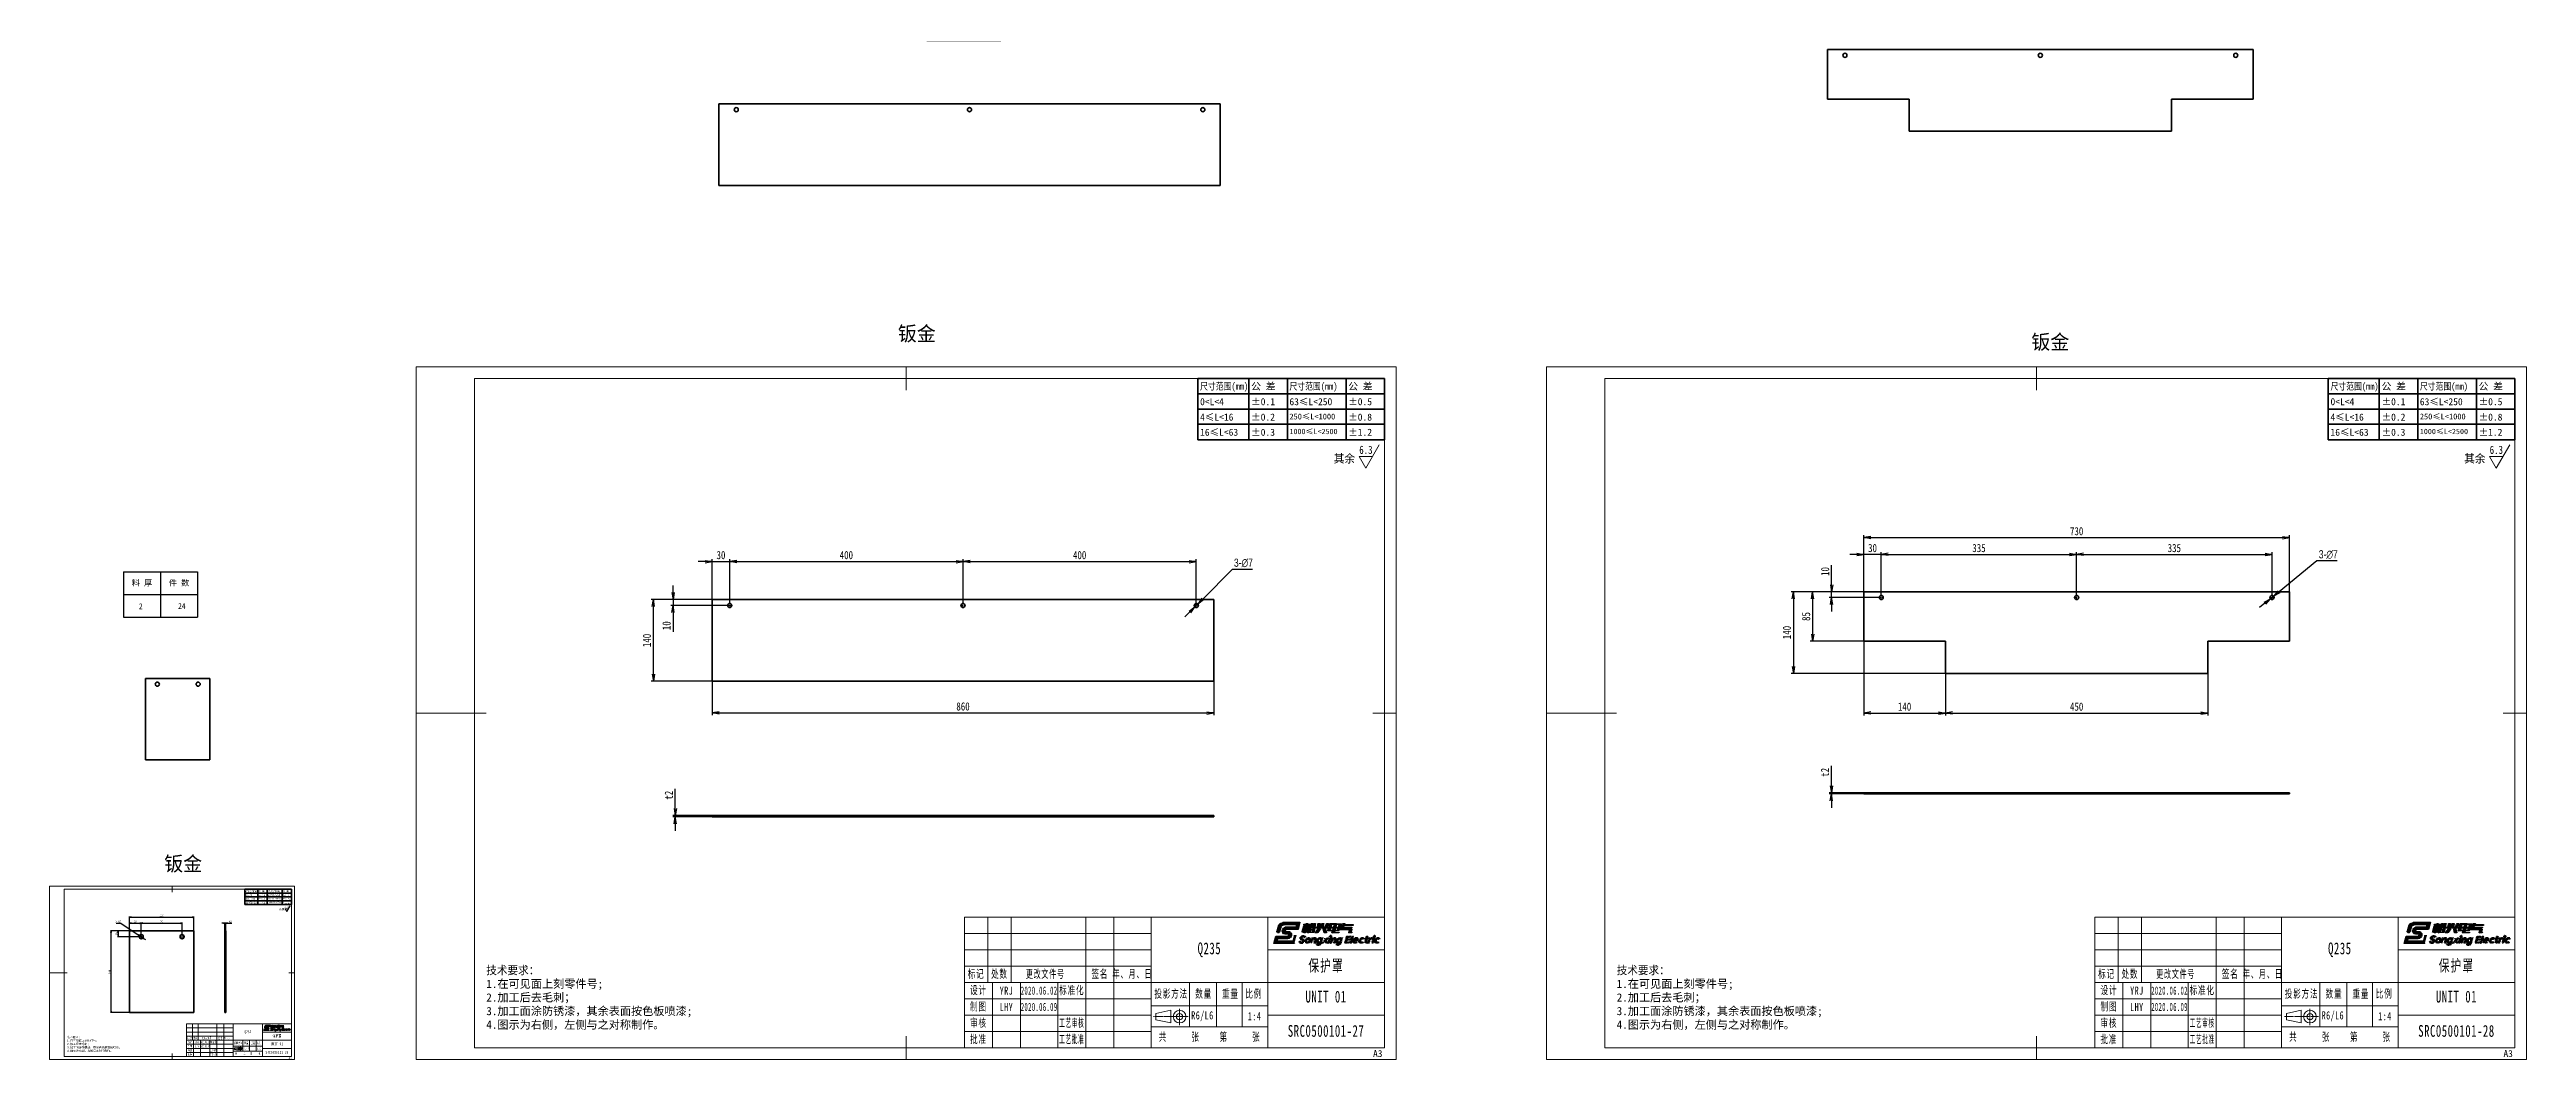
# Model space of a CAD drawing. Header units: millimetres. Extents: x -15766 to 80009, y -9701 to 15159.
# Drawn here: x -7857 to -3610, y 13254 to 14986 of the extents above; entities that cross this region are included whole.
import ezdxf
from ezdxf.enums import TextEntityAlignment as Align

# ---------------------------------------------------------------- set-up
doc = ezdxf.new("R2010")
doc.units = ezdxf.units.MM
for name, pattern in [('CENTER-HOKUTO_1', [16, 13, -1, 1, -1]), ('DASHDOT', [18.5, 12, -3, 0.5, -3]), ('DASHED', [15, 12, -3]), ('HIDDEN', [0.2, 0.1, -0.1]), ('HIDDEN-HOKUTO_1', [2, 1, -1])]:
    doc.linetypes.add(name, pattern=pattern)
doc.layers.get('DEFPOINTS').update_dxf_attribs({"lineweight": 18})
doc.layers.add('07', color=7, linetype='Continuous')
doc.layers.add('DRW0001_DXF_FORMAT', color=7, linetype='Continuous')
for name, color, linetype, lineweight in [('AM_7', 2, 'CENTER-HOKUTO_1', 18), ('AM_HID', 1, 'HIDDEN-HOKUTO_1', 18), ('AM_VIS', 7, 'Continuous', 18), ('CDRAFT0', 7, 'Continuous', 18), ('DIM', 253, 'Continuous', 20), ('title_frame', 7, 'Continuous', 18), ('word_dim', 9, 'Continuous', 18), ('尺寸线层', 3, 'Continuous', 18), ('标注线', 3, 'Continuous', 18), ('粗实线层', 7, 'Continuous', 35), ('粗实线层_1', 7, 'Continuous', 15), ('细实线层', 7, 'Continuous', 18)]:
    doc.layers.add(name, color=color, linetype=linetype, lineweight=lineweight)
doc.styles.add('DIM', font='', dxfattribs={"width": 0.8})
doc.styles.add('STYLE1', font='')
doc.styles.add('UserTxtStyle1', font='', dxfattribs={"width": 0.618357})
doc.styles.add('UserTxtStyle2', font='', dxfattribs={"width": 0.634692})
doc.styles.add('标准', font='', dxfattribs={"width": 0.667})
doc.styles.get('DIM').set_extended_font_data('NSimSun')
doc.styles.get('STYLE1').set_extended_font_data('宋体')
doc.styles.get('UserTxtStyle1').set_extended_font_data('宋体')
doc.styles.get('UserTxtStyle2').set_extended_font_data('宋体')
doc.styles.get('标准').set_extended_font_data('宋体')
doc.dimstyles.new('1-1$0', dxfattribs={"dimtxt": 3.5, "dimasz": 2.5, "dimexe": 1, "dimexo": 0.625, "dimgap": 0.8, "dimtad": 1, "dimdsep": 46, "dimtxsty": 'DIM', "dimblk": 'OPEN', "dimcen": 0, "dimdle": 5, "dimclrd": 256, "dimclre": 256, "dimclrt": 3, "dimazin": 3, "dimtfac": 0.5, "dimtmove": 0, "dimatfit": 3, "dimldrblk": 'OPEN', "dimfxl": 0, "dimtolj": 1, "dimarcsym": 0})
doc.dimstyles.new('1-1$3', dxfattribs={"dimtxt": 3.5, "dimasz": 2.5, "dimexe": 1, "dimexo": 0.625, "dimgap": 0.3, "dimtad": 1, "dimtih": 1, "dimtoh": 1, "dimdsep": 46, "dimtxsty": 'DIM', "dimblk": 'OPEN', "dimcen": 0, "dimdle": 5, "dimclrd": 256, "dimclre": 256, "dimclrt": 3, "dimazin": 3, "dimtfac": 0.5, "dimtmove": 0, "dimatfit": 3, "dimldrblk": 'OPEN', "dimfxl": 0, "dimtolj": 1, "dimarcsym": 0})
doc.dimstyles.new('1-4', dxfattribs={"dimscale": 4, "dimtxt": 3.5, "dimasz": 3, "dimexe": 1, "dimexo": 0, "dimgap": 1, "dimtad": 1, "dimdsep": 46, "dimtxsty": 'DIM', "dimblk": 'OPEN', "dimcen": 0, "dimdle": 6, "dimclrd": 256, "dimclre": 256, "dimclrt": 3, "dimazin": 2, "dimtfac": 0.707107, "dimtmove": 0, "dimatfit": 3, "dimfxl": 0, "dimfrac": 2, "dimtolj": 1, "dimarcsym": 0})
doc.dimstyles.new('1-4$3', dxfattribs={"dimscale": 4, "dimtxt": 3.5, "dimasz": 3, "dimexe": 1, "dimexo": 0, "dimgap": 1, "dimtad": 1, "dimtoh": 1, "dimdsep": 46, "dimtxsty": 'DIM', "dimblk": 'OPEN', "dimcen": 0, "dimdle": 6, "dimclrd": 256, "dimclre": 256, "dimclrt": 3, "dimazin": 2, "dimtfac": 0.707107, "dimtmove": 0, "dimatfit": 3, "dimfxl": 0, "dimfrac": 2, "dimtolj": 1, "dimarcsym": 0})

msp = doc.modelspace()

# ---------------------------------------------------------------- texts
at = {"layer": 'DIM', "color": 2, "style": 'DIM', "width": 0.8}
for height, p in [(14, (-5588.46372, 14288.02363)), (14, (-3650.31758, 14288.02363)), (3.5, (-7446.9666, 13512.30629))]:
    msp.add_attdef('6.3', text='0.0', height=height, dxfattribs=at).set_placement(p, align=Align.BOTTOM_RIGHT)
at = {"layer": 'title_frame', "color": 3, "attachment_point": 7, "style": 'STYLE1'}
for insert, char_height, width in [((-7446.76291, 13254.74032), 2.958904, 5.8684932), ((-5587.64897, 13257.75977), 11.835616, 23.4739726), ((-3649.50283, 13257.75977), 11.835616, 23.4739726)]:
    msp.add_mtext('A3', dxfattribs=dict(at, insert=insert, char_height=char_height, width=width))
at = {"layer": 'word_dim', "color": 3, "char_height": 25, "width": 116.6634772, "attachment_point": 1}
for insert in [(-6402.42507, 14510.95527), (-4458.9601, 14496.60462), (-7660.26623, 13601.87808)]:
    msp.add_mtext('钣金', dxfattribs=dict(at, insert=insert))
at = {"layer": 'word_dim', "linetype": 'Continuous', "attachment_point": 1}
for insert, char_height, width in [((-5654.97058, 14291.08707), 14, 43.4424159), ((-3716.82444, 14291.08707), 14, 43.4424159), ((-7463.59332, 13513.07215), 3.5, 10.860604)]:
    msp.add_mtext('{\\C3;其余}', dxfattribs=dict(at, insert=insert, char_height=char_height, width=width))
at = {"layer": 'word_dim', "linetype": 'Continuous', "ltscale": 4, "attachment_point": 1}
for insert, char_height, width in [((-7108.09368, 13413.75591), 14, 558.4143273), ((-5169.94754, 13413.75591), 14, 558.4143273), ((-7826.87409, 13293.73936), 3.5, 139.6035818)]:
    msp.add_mtext('{\\C3;技术要求：\\P\\fNSimSun|b0|i0|c134|p49;1\\fSimSun|b0|i0|c134|p49;.在可见面上刻零件号;\\P2.加工后去毛刺；\\P3.加工面涂防锈漆，其余表面按色板喷漆;\\P\\fNSimSun|b0|i0|c134|p49;4\\fSimSun|b0|i0|c134|p49;.图示为右侧，左侧与之对称制作。\\P         }', dxfattribs=dict(at, insert=insert, char_height=char_height, width=width))
at = {"layer": '尺寸线层', "attachment_point": 5, "line_spacing_factor": 1.15057}
for s, insert, char_height, width, style in [('{\\T1.1;Q235}', (-5868.2312, 13441.73384), 20.2012231, 117.8320174, '标准'), ('{\\T1.1;保护罩}', (-5668.2312, 13413.6568), 20.2012231, 117.8320174, '标准'), ('{\\T1.1;Q235}', (-3930.08506, 13441.73384), 20.2012231, 117.8320174, '标准'), ('{\\T1.1;保护罩}', (-3730.08506, 13413.6568), 20.2012231, 117.8320174, '标准'), ('\\T1.1;标记', (-6268.2312, 13399.73384), 14, 72, '标准'), ('\\T1.1;设计', (-6264.2312, 13371.73384), 14, 88, '标准'), ('\\T1.1;处数', (-6228.2312, 13399.73384), 14, 72, '标准'), ('{\\T1.1;YRJ}', (-6216.2312, 13371.73384), 14, 88, '标准'), ('{\\W0.5;\\T1.1;2020.06.02}', (-6160.2312, 13371.73384), 14, 64, '标准'), ('\\T1.1;更改文件号', (-6149.69752, 13399.63787), 14, 120, 'UserTxtStyle1'), ('\\T1.1;标准化', (-6104.2312, 13371.73384), 14, 88, '标准'), ('\\T1.1;签名', (-6056.2312, 13399.73384), 14, 88, '标准'), ('\\T1.1;年、月、日', (-6000.2312, 13399.73384), 14, 120, 'UserTxtStyle2'), ('\\T1.1;标记', (-4330.08506, 13399.73384), 14, 72, '标准'), ('\\T1.1;设计', (-4326.08506, 13371.73384), 14, 88, '标准'), ('\\T1.1;处数', (-4290.08506, 13399.73384), 14, 72, '标准'), ('{\\T1.1;YRJ}', (-4278.08506, 13371.73384), 14, 88, '标准'), ('{\\W0.5;\\T1.1;2020.06.02}', (-4222.08506, 13371.73384), 14, 64, '标准'), ('\\T1.1;更改文件号', (-4211.55139, 13399.63787), 14, 120, 'UserTxtStyle1'), ('\\T1.1;标准化', (-4166.08506, 13371.73384), 14, 88, '标准'), ('\\T1.1;签名', (-4118.08506, 13399.73384), 14, 88, '标准'), ('\\T1.1;年、月、日', (-4062.08506, 13399.73384), 14, 120, 'UserTxtStyle2'), ('\\T1.1;制图', (-6264.2312, 13343.73384), 14, 88, '标准'), ('{\\T1.1;LHY}', (-6216.2312, 13343.73384), 14, 88, '标准'), ('{\\W0.5;\\T1.1;2020.06.09}', (-6160.2312, 13343.73384), 14, 64, '标准'), ('\\T1.1;投影方法', (-5933.85121, 13365.73384), 14, 88, '标准'), ('{\\T1.1;R6/L6}', (-5880.2312, 13327.73384), 14, 44, '标准'), ('\\T1.1;数量', (-5878.2312, 13365.73384), 14, 88, '标准'), ('\\T1.1;重量', (-5832.2312, 13365.73384), 14, 88, '标准'), ('\\T1.1;比例', (-5792.2312, 13365.73384), 14, 88, '标准'), ('{\\T1.1;UNIT 01}', (-5668.2312, 13361.38863), 20.2012231, 117.8320174, '标准'), ('\\T1.1;制图', (-4326.08506, 13343.73384), 14, 88, '标准'), ('{\\T1.1;LHY}', (-4278.08506, 13343.73384), 14, 88, '标准'), ('{\\W0.5;\\T1.1;2020.06.09}', (-4222.08506, 13343.73384), 14, 64, '标准'), ('\\T1.1;投影方法', (-3995.70507, 13365.73384), 14, 88, '标准'), ('{\\T1.1;R6/L6}', (-3942.08506, 13327.73384), 14, 44, '标准'), ('\\T1.1;数量', (-3940.08506, 13365.73384), 14, 88, '标准'), ('\\T1.1;重量', (-3894.08506, 13365.73384), 14, 88, '标准'), ('\\T1.1;比例', (-3854.08506, 13365.73384), 14, 88, '标准'), ('{\\T1.1;UNIT 01}', (-3730.08506, 13361.38863), 20.2012231, 117.8320174, '标准'), ('\\T1.1;标记', (-7616.90847, 13290.23384), 3.5, 18, '标准'), ('\\T1.1;处数', (-7606.90847, 13290.23384), 3.5, 18, '标准'), ('\\T1.1;更改文件号', (-7587.27505, 13290.20985), 3.5, 30, 'UserTxtStyle1'), ('\\T1.1;签名', (-7563.90847, 13290.23384), 3.5, 22, '标准'), ('\\T1.1;年、月、日', (-7549.90847, 13290.23384), 3.5, 30, 'UserTxtStyle2'), ('{\\T1.1;Q235}', (-7516.90847, 13300.73384), 5.0503058, 29.4580043, '标准'), ('{\\T1.1;保护罩}', (-7466.90847, 13293.71458), 5.0503058, 29.4580043, '标准'), ('{\\T1.1;批准}', (-6264.2312, 13287.73384), 14, 88, '标准'), ('\\T1.1;审核', (-6264.2312, 13315.73384), 14, 88, '标准'), ('{\\W0.5;\\T1.1;工艺审核}', (-6104.2312, 13315.73384), 14, 88, '标准'), ('{\\W0.5;\\T1.1;工艺批准}', (-6104.2312, 13287.73384), 14, 88, '标准'), ('\\T1.1;共', (-5947.94587, 13291.73384), 14, 32, '标准'), ('\\T1.1;张', (-5891.94587, 13291.73384), 14, 32, '标准'), ('\\T1.1;第', (-5843.79024, 13291.73384), 14, 32, '标准'), ('{\\T1.1;1:4}', (-5790.89196, 13327.73384), 14, 42.6784782, '标准'), ('\\T1.1;张', (-5787.94587, 13291.73384), 14, 32, '标准'), ('{\\T1.1;SRC0500101-27}', (-5668.2312, 13302.56473), 20.2012231, 117.495162, '标准'), ('{\\T1.1;批准}', (-4326.08506, 13287.73384), 14, 88, '标准'), ('\\T1.1;审核', (-4326.08506, 13315.73384), 14, 88, '标准'), ('{\\W0.5;\\T1.1;工艺审核}', (-4166.08506, 13315.73384), 14, 88, '标准'), ('{\\W0.5;\\T1.1;工艺批准}', (-4166.08506, 13287.73384), 14, 88, '标准'), ('\\T1.1;共', (-4009.79973, 13291.73384), 14, 32, '标准'), ('\\T1.1;张', (-3953.79973, 13291.73384), 14, 32, '标准'), ('\\T1.1;第', (-3905.6441, 13291.73384), 14, 32, '标准'), ('{\\T1.1;1:4}', (-3852.74582, 13327.73384), 14, 42.6784782, '标准'), ('\\T1.1;张', (-3849.79973, 13291.73384), 14, 32, '标准'), ('{\\T1.1;SRC0500101-28}', (-3730.08506, 13302.56473), 20.2012231, 117.495162, '标准'), ('{\\T1.1;批准}', (-7615.90847, 13262.23384), 3.5, 22, '标准'), ('\\T1.1;制图', (-7615.90847, 13276.23384), 3.5, 22, '标准'), ('\\T1.1;设计', (-7615.90847, 13283.23384), 3.5, 22, '标准'), ('\\T1.1;审核', (-7615.90847, 13269.23384), 3.5, 22, '标准'), ('{\\T1.1;YRJ}', (-7603.90847, 13283.23384), 3.5, 22, '标准'), ('{\\T1.1;LHY}', (-7603.90847, 13276.23384), 3.5, 22, '标准'), ('{\\W0.5;\\T1.1;2020.06.02}', (-7589.90847, 13283.23384), 3.5, 16, '标准'), ('{\\W0.5;\\T1.1;2020.06.09}', (-7589.90847, 13276.23384), 3.5, 16, '标准'), ('\\T1.1;标准化', (-7575.90847, 13283.23384), 3.5, 22, '标准'), ('{\\W0.5;\\T1.1;工艺审核}', (-7575.90847, 13269.23384), 3.5, 22, '标准'), ('{\\W0.5;\\T1.1;工艺批准}', (-7575.90847, 13262.23384), 3.5, 22, '标准'), ('\\T1.1;投影方法', (-7533.31347, 13281.73384), 3.5, 22, '标准'), ('\\T1.1;共', (-7536.83714, 13263.23384), 3.5, 8, '标准'), ('{\\T1.1;R12/L12}', (-7519.90847, 13272.23384), 3.5, 11, '标准'), ('\\T1.1;张', (-7522.83714, 13263.23384), 3.5, 8, '标准'), ('\\T1.1;数量', (-7519.40847, 13281.73384), 3.5, 22, '标准'), ('\\T1.1;第', (-7510.79823, 13263.23384), 3.5, 8, '标准'), ('\\T1.1;重量', (-7507.90847, 13281.73384), 3.5, 22, '标准'), ('\\T1.1;比例', (-7497.90847, 13281.73384), 3.5, 22, '标准'), ('\\T1.1;1:1', (-7497.57366, 13272.23384), 3.5, 10.6696195, '标准'), ('\\T1.1;张', (-7496.83714, 13263.23384), 3.5, 8, '标准'), ('{\\T1.1;SRC0500101-26}', (-7466.90847, 13265.94156), 5.0503058, 29.3737905, '标准'), ('{\\T1.1;UNIT 01}', (-7466.90847, 13280.64754), 5.0503058, 29.4580043, '标准')]:
    msp.add_mtext(s, dxfattribs=dict(at, insert=insert, char_height=char_height, width=width, style=style))

# ---------------------------------------------------------------- blocks, each defined once
blk = doc.blocks.new('*X589')
at = {"layer": 'CDRAFT0'}
for p, q in [((420, 297), (0, 297)), ((0, 297), (0, 0)), ((420, 0), (420, 297)), ((0, 0), (420, 0))]:
    blk.add_line(p, q, dxfattribs=at)
at = {"layer": '粗实线层_1'}
for p, q in [((415, 292), (25, 292)), ((25, 292), (25, 5)), ((210, 297), (210, 287)), ((415, 5), (415, 292)), ((0, 148.5), (30, 148.5)), ((420, 148.5), (410, 148.5)), ((25, 5), (415, 5)), ((210, 0), (210, 10))]:
    blk.add_line(p, q, dxfattribs=at)
blk = doc.blocks.new('自由公差_1')
at = {"layer": '粗实线层'}
for p, q in [((-80, 0), (0, 0)), ((-80, 0), (-80, -26.3)), ((-58.1, 0), (-58.1, -26.3)), ((-41.6, 0), (-41.6, -26.3)), ((-16.4, 0), (-16.4, -26.3)), ((0, 0), (0, -26.3)), ((-80, -6.6), (0, -6.6)), ((-80, -13.2), (0, -13.2)), ((-80, -19.7), (0, -19.7)), ((-80, -26.3), (0, -26.3))]:
    blk.add_line(p, q, dxfattribs=at)
at = {"layer": '尺寸线层', "linetype": 'Continuous', "attachment_point": 1, "line_spacing_factor": 0.9}
for s, insert, char_height, width in [('{\\W0.8;尺寸范围(mm)}', (-79, -1.9), 3, 22.603), ('0<L<4', (-79, -8.5), 3, 22.603), ('公 差', (-57.1, -1.9), 3, 22.603), ('%%P0.1', (-57.1, -8.5), 3, 12.712), ('{\\W0.8;尺寸范围(mm)}', (-40.7, -1.9), 3, 22.603), ('63≤L<250', (-40.7, -8.5), 3, 22.603), ('公 差', (-15.5, -1.9), 3, 22.603), ('%%P0.5', (-15.5, -8.5), 3, 12.577), ('4≤L<16', (-79, -15.1), 3, 22.603), ('%%P0.2', (-57.1, -15.1), 3, 12.477), ('250≤L<1000', (-40.7, -15.1), 2.5, 22.603), ('%%P0.8', (-15.5, -15.1), 3, 13.076), ('16≤L<63', (-79, -21.6), 3, 22.603), ('%%P0.3', (-57.1, -21.6), 3, 12.712), ('1000≤L<2500', (-40.7, -21.6), 2.3, 22.603), ('%%P1.2', (-15.5, -21.6), 3, 12.876)]:
    blk.add_mtext(s, dxfattribs=dict(at, insert=insert, char_height=char_height, width=width))
blk = doc.blocks.new('SYMBOL_3_BL2', base_point=(178.1, 46.5))
at = {"layer": 'DRW0001_DXF_FORMAT', "linetype": 'Continuous'}
for color, points in [(1, [(162.9, 45.8), (162.8, 45.4), (157, 44.4), (155.4, 42.4), (156.2, 45.5), (161.2, 45.5), (161.4, 45.6), (161.6, 45.8), (162.9, 45.9)]), (1, [(163.4, 43.5), (164.2, 42.4), (155.4, 42.4), (157, 44.4), (156.8, 43.5)]), (1, [(158.2, 48.7), (157.8, 47.3), (157.7, 47.1), (157.5, 47), (157.3, 46.9), (157.1, 46.9), (156.9, 47), (156.8, 47.2), (156.7, 47.4), (156.7, 47.6), (156.9, 48.3), (156.9, 48.3), (156.9, 48.4), (158.3, 49.1), (158.2, 48.7)]), (1, [(158.7, 49.9), (158.5, 49.6), (158.3, 49.1), (156.9, 48.4), (157.2, 49.4), (157.4, 49.9), (159.4, 50.3), (159, 50.2)]), (1, [(161.6, 44.5), (161.2, 44.4), (157, 44.4), (162.8, 45.4), (162.5, 45), (162.4, 44.9), (162, 44.6)]), (1, [(159.7, 50.4), (159.4, 50.3), (157.4, 49.9), (157.6, 50.4), (158, 50.8), (159.9, 50.4)]), (1, [(159.9, 51.5), (160, 51.5), (166.6, 51.5), (165.8, 48.4), (165, 49.5), (165.2, 50.4), (159.9, 50.4), (158, 50.8), (158.4, 51.1), (158.9, 51.3), (159.4, 51.5), (159.8, 51.5)]), (1, [(160.4, 48.2), (160.3, 48.1), (160.2, 47.8), (159, 47.6), (159, 48), (159.1, 48.1), (159.1, 48.1), (160.8, 48.4), (160.6, 48.3)]), (1, [(160.1, 47.7), (160.2, 47.6), (159.1, 47.2), (159, 47.6), (160.2, 47.8), (160.1, 47.8)]), (1, [(160.4, 49.5), (160.8, 49.5), (165, 49.5), (165.8, 48.4), (160.8, 48.4), (159.1, 48.1), (159.2, 48.5), (159.5, 48.9), (159.6, 49), (160, 49.3)]), (1, [(162.5, 47.3), (162.7, 47), (162.9, 46.7), (163, 46.3), (163, 45.9), (162.9, 45.9), (161.6, 45.8), (161.7, 45.9), (161.8, 46.1), (161.9, 46.1), (161.9, 46.2), (161.8, 46.4), (161.8, 46.4), (161.7, 46.4), (160.3, 46.4), (159.9, 46.5), (159.9, 46.5), (159.5, 46.6), (159.3, 46.9), (159.1, 47.2), (160.2, 47.6), (160.2, 47.5), (160.3, 47.5), (161.7, 47.5), (162.1, 47.5), (162.1, 47.5)]), (5, [(168.4, 50.1), (168.4, 50.1), (168.8, 50.1), (168, 47.2), (167.9, 47.2), (167.5, 47.2), (167.6, 47.6), (168.2, 49.9), (168.2, 49.9), (168.2, 50), (168.3, 50), (168.3, 50.1)]), (5, [(169.2, 50.7), (169.3, 51), (170, 51), (169.9, 50.7), (168.2, 50.4), (168.3, 50.7)]), (5, [(169.9, 50.7), (169.8, 50.4), (169.8, 50.4), (168.9, 46.9), (168.2, 46.9), (169.1, 50.4), (168.2, 50.4), (169.9, 50.7)]), (5, [(170.2, 50.1), (170.2, 50.1), (170.5, 50.1), (169.9, 47.6), (169.2, 47.2), (169.9, 49.9), (169.9, 49.9), (169.9, 49.9), (170, 50), (170, 50), (170.1, 50.1)]), (5, [(170, 47.6), (169.9, 47.2), (169.8, 47.2), (169.3, 47.2), (169.2, 47.2), (169.9, 47.6)]), (5, [(170.8, 50.7), (170.8, 50.6), (170.7, 50.4), (170.7, 50.4), (170.5, 50.4), (170.1, 50.4), (170, 50.4), (170.1, 50.5), (170.1, 50.7), (170.1, 50.7), (170.4, 50.7), (170.8, 50.7)]), (5, [(170, 47.2), (170.7, 48.7), (171.5, 48.7), (170.8, 47.2), (170, 46.9), (170, 47.2)]), (5, [(171.9, 47.2), (172, 48.7), (172.8, 48.7), (172.7, 47.2), (170, 46.9), (170.8, 47.2)]), (5, [(171.9, 51), (171.9, 51), (172.2, 51), (171.5, 49), (171.5, 49), (170.7, 49), (170.8, 49.4), (171.3, 50.7), (171.3, 50.7), (171.4, 50.8), (171.4, 50.9), (171.5, 50.9), (171.6, 51), (171.7, 51), (171.7, 51)]), (5, [(172.9, 51), (172.9, 51), (173.3, 51), (173, 49.4), (172.2, 49), (172.5, 50.6), (172.5, 50.6), (172.5, 50.7), (172.5, 50.9), (172.7, 51), (172.8, 51)]), (5, [(182.3, 50.8), (182.2, 50.5), (182.2, 50.5), (181.9, 49.4), (172.2, 49), (180.1, 49.4), (180.2, 49.4), (180.7, 49.4), (181, 49.4), (181.2, 50.1), (181.3, 50.5), (180.5, 50.5), (180.1, 50.5), (179.9, 49.8), (179.8, 49.4), (178.9, 49.4), (179.2, 50.4), (179.2, 50.5), (179.2, 50.5), (179.2, 50.5), (179.2, 50.5), (179.3, 50.7), (179.4, 50.8), (182.3, 50.8)]), (5, [(181.9, 49.4), (181.8, 49), (181.8, 49), (181.6, 48.1), (178.5, 47.8), (179.5, 48.1), (180.2, 48.1), (180.6, 48.1), (180.8, 48.7), (180.9, 49), (180.4, 49), (180.1, 49), (179.9, 49), (179.7, 49), (178.6, 48.1), (178.8, 49), (173.6, 49), (173.5, 49), (173, 49), (172.4, 49), (172.2, 49), (181.9, 49.4)]), (5, [(180.1, 49.4), (172.2, 49), (173, 49.4), (173.5, 49.4), (173.7, 49.4), (178.9, 49.4), (178.9, 49.4), (179.8, 49.4)]), (5, [(175.4, 48.7), (174.9, 48.1), (174.2, 47.1), (174, 46.9), (173.7, 46.9), (173.1, 46.9), (173, 46.9), (173.5, 47.5), (174.2, 48.5), (174.4, 48.7), (174.7, 48.7), (175.3, 48.7)]), (5, [(175.2, 51), (175, 49.6), (175, 49.6), (174.1, 49.6), (174.1, 49.6), (174.3, 50.5), (174.3, 50.6), (174.3, 50.6), (174.3, 50.6), (174.3, 50.7), (174.3, 50.7), (174.3, 50.8), (174.3, 50.8), (174.4, 50.9), (174.4, 50.9), (174.5, 51), (174.5, 51), (174.6, 51), (174.8, 51), (174.8, 51), (174.8, 51), (174.8, 51), (175.2, 51)]), (5, [(176.8, 51), (176.6, 49.8), (176.5, 49.6), (175.8, 49.6), (175.7, 49.6), (175.8, 50.5), (175.8, 50.6), (175.9, 50.7), (175.9, 50.7), (175.9, 50.8), (175.9, 50.8), (176, 50.9), (176, 50.9), (176.1, 51), (176.1, 51), (176.2, 51), (176.3, 51), (176.3, 51), (176.3, 51), (176.3, 51), (176.7, 51)]), (5, [(177.5, 48.7), (177.7, 48.1), (177.9, 47.1), (177.9, 46.9), (177.6, 46.9), (177.1, 46.9), (177, 46.9), (176.8, 47.5), (176.6, 48.5), (176.5, 48.7), (176.9, 48.7), (177.4, 48.7)]), (5, [(178.4, 51), (178.4, 51), (178.8, 51), (178.2, 49.6), (177.3, 49.6), (177.8, 50.7), (177.8, 50.7), (177.9, 50.8), (177.9, 50.9), (178, 50.9), (178.1, 50.9), (178.2, 51), (178.2, 51), (178.3, 51)]), (5, [(179.6, 48.4), (179.5, 48.1), (178.5, 47.8), (178.6, 48.1), (178.6, 48.1), (179.7, 49)]), (5, [(181.6, 48.1), (181.5, 47.8), (181.5, 47.8), (180.3, 46.9), (180.6, 47.8), (178.5, 47.8), (181.6, 48.1)]), (5, [(181.4, 50.8), (181.4, 51), (182.3, 51), (182.3, 50.8), (179.4, 50.8), (179.8, 50.8), (180.2, 50.8)]), (5, [(183.4, 47.2), (183.3, 46.9), (181.2, 46.9), (180.5, 46.9), (180.3, 46.9), (181.5, 47.8), (181.3, 47.2)]), (5, [(188.9, 49.4), (188.8, 49), (183.9, 49), (183.6, 48.1), (181.7, 47.8), (181.8, 48.1), (182.7, 48.1), (183, 49), (182, 49), (184, 49.4)]), (5, [(184.4, 50.8), (184.3, 50.5), (184.3, 50.5), (184, 49.4), (182, 49), (182.1, 49.4), (183.1, 49.4), (183.4, 50.5), (182.4, 50.5), (182.5, 50.8), (184.4, 50.8)]), (5, [(188.8, 48.5), (188.5, 47.2), (187.5, 47), (187.8, 48.2), (184, 48.2), (184.1, 48.5), (187.9, 48.5), (188.4, 48.5)]), (5, [(185.3, 51), (185.7, 51), (185.9, 51), (185.5, 50.1), (185.2, 49.6), (184.6, 49.6), (184.3, 49.6), (184.7, 50.3), (184.8, 50.6), (184.9, 50.7), (184.9, 50.8), (185, 50.9), (185.1, 50.9), (185.1, 50.9), (185.2, 51), (185.3, 51), (185.3, 51), (185.3, 51)]), (5, [(189.4, 50.5), (189.4, 50.4), (189.4, 50.2), (189.4, 50.1), (188.1, 50.1), (186.1, 50.1), (185.7, 50.1), (185.8, 50.2), (185.9, 50.4), (185.9, 50.5), (187.1, 50.5), (189.1, 50.5)]), (5, [(188.9, 47.2), (188.8, 46.9), (188.4, 46.9), (187.5, 46.9), (187.5, 47), (188.5, 47.2)])]:
    blk.add_hatch(color=color, dxfattribs=at).paths.add_polyline_path(points)
at = {"layer": 'DRW0001_DXF_FORMAT', "linetype": 'HIDDEN'}
for points in [[(167, 43.1), (167, 43.1), (167.1, 43), (166.4, 42.6), (166.1, 43), (166.7, 43.5), (166.8, 43.3)], [(167.3, 43), (167.4, 43), (168.3, 43), (166.4, 42.6), (167.1, 43), (167.2, 43)], [(168, 42.7), (167.8, 42.5), (167.8, 42.5), (167.6, 42.4), (167.3, 42.4), (167.1, 42.4), (167.1, 42.4), (166.9, 42.4), (166.7, 42.5), (166.5, 42.5), (166.4, 42.6), (166.4, 42.6), (168.3, 43), (168.2, 42.8)], [(167.5, 45), (167.5, 44.9), (167.4, 44.8), (166.7, 44.7), (166.7, 44.8), (166.7, 45), (166.8, 45.2), (167.8, 45.1), (167.6, 45.1)], [(167.4, 44.7), (167.4, 44.7), (166.7, 44.5), (166.7, 44.7), (167.4, 44.8), (167.4, 44.8)], [(167.5, 44.6), (168.2, 44.1), (167, 44.1), (166.9, 44.1), (166.8, 44.2), (166.7, 44.4), (166.7, 44.5), (167.4, 44.7), (167.5, 44.6)], [(168.8, 45.5), (169, 45.2), (168.4, 44.8), (168.1, 45.1), (168, 45.1), (167.9, 45.2), (167.9, 45.2), (166.8, 45.2), (167, 45.3), (167.2, 45.5), (168.8, 45.5)], [(168.2, 44.1), (168.3, 44), (167.7, 43.6), (167, 44), (167, 44), (167, 44.1), (167, 44.1), (168.2, 44.1), (168.2, 44.1), (168.2, 44.1)], [(167.8, 45.8), (168, 45.8), (168.1, 45.8), (168.3, 45.7), (168.5, 45.7), (168.6, 45.6), (168.8, 45.5), (167.2, 45.5), (167.4, 45.6), (167.4, 45.6), (167.6, 45.7)], [(168.5, 43.6), (168.5, 43.5), (168.5, 43.3), (168.4, 43.1), (168.3, 43), (167.4, 43), (167.5, 43.1), (167.6, 43.1), (167.7, 43.2), (167.8, 43.3), (167.8, 43.4), (167.8, 43.4), (167.7, 43.5), (167.7, 43.6), (167.7, 43.6), (168.3, 44), (168.4, 43.9), (168.5, 43.8)], [(169.6, 44), (169.5, 43.9), (168.8, 43.7), (168.9, 43.9), (169.6, 44)], [(169.5, 43.8), (169.4, 43.7), (168.8, 43.5), (168.8, 43.7), (169.5, 43.9)], [(169.4, 43.6), (169.4, 43.5), (168.8, 43.4), (168.8, 43.5), (169.4, 43.7)], [(169.4, 43.4), (169.5, 43.3), (168.8, 43.2), (168.8, 43.4), (169.4, 43.5), (169.4, 43.5)], [(169.5, 43.2), (169.6, 43.2), (168.8, 43.1), (168.8, 43.2), (169.5, 43.3)], [(169.9, 43.1), (170.8, 43), (170.7, 42.8), (169, 42.8), (168.9, 42.9), (168.8, 43.1), (169.6, 43.2), (169.6, 43.2), (169.7, 43.1), (169.7, 43.1), (169.8, 43.1)], [(169.7, 44.1), (169.6, 44), (168.9, 43.9), (169, 44.1), (169.9, 44.2), (169.8, 44.2)], [(170, 44.3), (169.9, 44.2), (169, 44.1), (169.1, 44.2), (170.2, 44.3), (170.1, 44.3)], [(170.7, 42.8), (170.5, 42.7), (170.3, 42.6), (170.1, 42.5), (169.9, 42.5), (169.7, 42.5), (169.5, 42.5), (169.4, 42.5), (169.2, 42.6), (169.1, 42.7), (169, 42.8), (170.7, 42.8)], [(170.2, 44.9), (170.4, 44.9), (170.5, 44.9), (170.7, 44.8), (170.8, 44.8), (171, 44.7), (171.1, 44.6), (171.2, 44.5), (171.2, 44.3), (171.3, 44.2), (171.3, 44), (171.3, 43.8), (171.2, 43.7), (171.2, 43.5), (171.1, 43.3), (171, 43.1), (170.8, 43), (169.9, 43.1), (170, 43.1), (170.1, 43.1), (170.2, 43.2), (170.3, 43.2), (170.3, 43.3), (170.4, 43.3), (170.5, 43.4), (170.6, 43.5), (170.6, 43.6), (170.6, 43.7), (170.6, 43.8), (170.7, 43.8), (170.6, 43.9), (170.6, 44), (170.6, 44.1), (170.6, 44.1), (170.5, 44.2), (170.4, 44.2), (170.4, 44.2), (170.4, 44.3), (170.3, 44.3), (170.2, 44.3), (169.1, 44.2), (169.2, 44.4), (169.4, 44.5), (169.4, 44.5), (169.6, 44.7), (169.8, 44.8), (170, 44.8)], [(173.4, 44.8), (173.5, 44.7), (172.5, 44.3), (172.4, 44.2), (172.3, 44.2), (172.2, 44.1), (171.2, 42.5), (171.8, 44.9), (172.4, 44.7), (172.4, 44.7), (172.5, 44.8), (173.3, 44.8)], [(172.8, 44.9), (173, 44.9), (173.1, 44.9), (173.3, 44.9), (173.3, 44.8), (172.5, 44.8), (172.7, 44.9)], [(172.7, 44.3), (172.6, 44.3), (172.5, 44.3), (173.5, 44.7), (173.6, 44.6), (173.6, 44.5), (173.7, 44.4), (173.7, 44.2), (173.6, 44.1), (173.6, 44), (173, 44), (173, 44.1), (173, 44.2), (172.9, 44.2), (172.9, 44.3), (172.8, 44.3), (172.8, 44.3)], [(173.6, 44), (173.6, 44), (173.2, 42.5), (172.6, 42.5), (172.8, 43.4), (173, 44), (173, 44), (173, 44), (173.6, 44)], [(174.3, 43.6), (174.3, 43.5), (173.7, 43.4), (173.8, 43.6), (174.4, 43.7)], [(174.3, 43.4), (174.4, 43.4), (173.7, 43.2), (173.7, 43.4), (174.3, 43.5)], [(174.4, 43.2), (174.5, 43.2), (173.8, 43), (173.7, 43.2), (174.4, 43.4), (174.4, 43.3)], [(174.5, 43.9), (174.4, 43.9), (173.8, 43.7), (173.9, 43.9), (174.7, 44.1), (174.6, 44)], [(174.4, 43.8), (174.4, 43.7), (173.8, 43.6), (173.8, 43.7), (174.4, 43.9)], [(174.8, 43.1), (174.9, 43.1), (175, 43.1), (175.1, 43.1), (175.2, 43.2), (175.3, 43.3), (175.3, 43.3), (175.4, 43.4), (175.5, 43.5), (175.8, 42.7), (175.7, 42.5), (175.6, 42.2), (175.5, 42), (174.6, 42.1), (174.7, 42.2), (174.9, 42.2), (175, 42.3), (175.1, 42.5), (175.1, 42.5), (175.2, 42.6), (174.1, 42.6), (174, 42.7), (173.9, 42.9), (173.8, 43), (174.5, 43.2), (174.6, 43.1), (174.6, 43.1), (174.7, 43.1)], [(174.7, 44.2), (174.7, 44.1), (173.9, 43.9), (174, 44.1), (174.1, 44.3), (175, 44.3), (174.9, 44.2), (174.8, 44.2)], [(175.8, 44.7), (176.4, 44.9), (175.8, 42.7), (175.8, 42.7), (175.5, 43.5), (175.5, 43.6), (175.5, 43.7), (175.6, 43.7), (175.6, 43.8), (175.6, 43.9), (175.5, 44), (175.5, 44.1), (175.5, 44.1), (175.4, 44.2), (175.3, 44.2), (175.3, 44.2), (175.2, 44.3), (175.1, 44.3), (174.1, 44.3), (174.3, 44.5), (174.4, 44.6), (174.6, 44.7), (175.8, 44.7)], [(175, 42.5), (174.8, 42.5), (174.6, 42.5), (174.4, 42.5), (174.3, 42.5), (174.2, 42.5), (174.1, 42.6), (175.2, 42.6)], [(175.4, 44.9), (175.6, 44.8), (175.8, 44.7), (174.6, 44.7), (174.8, 44.8), (175.1, 44.9), (175.3, 44.9), (175.4, 44.9)], [(177.7, 44.3), (178.2, 44.8), (178.9, 44.8), (177.9, 43.8), (176, 42.5), (177.2, 43.8)], [(177.4, 43.3), (176.7, 42.5), (176, 42.5), (177.9, 43.8), (178.4, 42.5), (177.7, 42.5)], [(179.2, 44.7), (179.5, 44.8), (179.9, 44.9), (179.6, 43.7), (179.2, 42.5), (178.9, 42.5), (178.6, 42.5), (178.9, 43.6), (179.2, 44.7), (179.2, 44.7)], [(180, 45.8), (180, 45.7), (180, 45.7), (180.1, 45.7), (180.1, 45.6), (180.1, 45.6), (180.1, 45.5), (180.1, 45.5), (180.1, 45.4), (180.1, 45.3), (180, 45.3), (180, 45.2), (180, 45.2), (179.9, 45.1), (179.4, 45.1), (179.3, 45.2), (179.3, 45.2), (179.3, 45.3), (179.3, 45.3), (179.3, 45.4), (179.3, 45.4), (179.3, 45.5), (179.4, 45.5), (179.4, 45.6), (179.4, 45.6), (179.5, 45.7), (179.5, 45.7), (179.6, 45.7), (179.6, 45.8), (179.9, 45.8)], [(179.9, 45.1), (179.8, 45.1), (179.8, 45.1), (179.7, 45), (179.7, 45), (179.6, 45), (179.5, 45), (179.5, 45), (179.4, 45.1), (179.4, 45.1), (179.4, 45.1), (179.9, 45.1)], [(179.7, 45.8), (179.8, 45.8), (179.9, 45.8), (179.9, 45.8), (179.9, 45.8), (179.6, 45.8), (179.7, 45.8)], [(181.8, 44.8), (181.9, 44.7), (180.9, 44.3), (180.8, 44.2), (180.7, 44.2), (180.6, 44.1), (179.6, 42.5), (180.2, 44.9), (180.8, 44.7), (180.8, 44.7), (180.9, 44.8), (181.8, 44.8)], [(180.4, 43.3), (180.2, 42.5), (179.6, 42.5), (180.6, 44.1), (180.6, 44), (180.4, 43.4)], [(181.2, 44.9), (181.4, 44.9), (181.6, 44.9), (181.7, 44.9), (181.8, 44.8), (180.9, 44.8), (181.1, 44.9)], [(181.1, 44.3), (181, 44.3), (180.9, 44.3), (181.9, 44.7), (182, 44.6), (182, 44.5), (182.1, 44.4), (182.1, 44.2), (182.1, 44.1), (182.1, 44), (181.4, 44), (181.4, 44.1), (181.4, 44.2), (181.4, 44.2), (181.3, 44.3), (181.3, 44.3), (181.2, 44.3)], [(182.1, 44), (182.1, 44), (181.6, 42.5), (181, 42.5), (181.2, 43.2), (181.4, 44), (181.4, 44), (181.4, 44), (182.1, 44)], [(182.9, 43.9), (182.9, 43.9), (182.2, 43.7), (182.3, 43.9), (183.1, 44.1), (183, 44)], [(182.8, 43.8), (182.8, 43.7), (182.2, 43.6), (182.2, 43.7), (182.9, 43.9)], [(182.8, 43.6), (182.8, 43.5), (182.2, 43.4), (182.2, 43.6), (182.8, 43.7)], [(182.8, 43.4), (182.8, 43.4), (182.2, 43.2), (182.2, 43.4), (182.8, 43.5)], [(183.2, 43.1), (183.3, 43.1), (183.4, 43.1), (183.5, 43.1), (183.6, 43.2), (183.7, 43.3), (183.8, 43.3), (183.8, 43.4), (183.9, 43.5), (184.2, 42.7), (184.2, 42.5), (184, 42.2), (183.9, 42), (183, 42.1), (183.1, 42.2), (183.3, 42.2), (183.4, 42.3), (183.5, 42.5), (183.6, 42.5), (183.6, 42.6), (182.5, 42.6), (182.4, 42.7), (182.3, 42.9), (182.2, 43), (182.9, 43.2), (183, 43.1), (183.1, 43.1), (183.1, 43.1)], [(182.9, 43.2), (182.9, 43.2), (182.2, 43), (182.2, 43.2), (182.8, 43.4), (182.8, 43.3)], [(183.2, 44.2), (183.1, 44.1), (182.3, 43.9), (182.4, 44.1), (182.5, 44.3), (183.4, 44.3), (183.4, 44.2), (183.3, 44.2)], [(184.2, 44.7), (184.8, 44.9), (184.2, 42.7), (184.2, 42.7), (183.9, 43.5), (183.9, 43.6), (184, 43.7), (184, 43.7), (184, 43.8), (184, 43.9), (184, 44), (183.9, 44.1), (183.9, 44.1), (183.8, 44.2), (183.8, 44.2), (183.7, 44.2), (183.6, 44.3), (183.5, 44.3), (182.5, 44.3), (182.7, 44.5), (182.9, 44.6), (183.1, 44.7), (184.2, 44.7)], [(183.4, 42.5), (183.2, 42.5), (183, 42.5), (182.8, 42.5), (182.7, 42.5), (182.7, 42.5), (182.5, 42.6), (183.6, 42.6)], [(183.9, 44.9), (184, 44.8), (184.2, 44.7), (183.1, 44.7), (183.3, 44.8), (183.5, 44.9), (183.7, 44.9), (183.8, 44.9)], [(188.5, 45.6), (188.3, 45), (187, 45), (185.8, 42.5), (186.6, 45.6), (186.7, 45.6)], [(188.2, 44.4), (188, 43.8), (186.7, 43.8), (185.8, 42.5), (187, 45), (186.9, 44.4)], [(187.8, 43.1), (187.7, 42.5), (186.4, 42.5), (185.9, 42.5), (185.8, 42.5), (186.7, 43.8), (186.5, 43.1)], [(189.5, 45.6), (189.1, 44.1), (188.7, 42.5), (188.4, 42.5), (188, 42.5), (188.4, 44), (188.8, 45.5), (189.2, 45.5), (189.5, 45.6), (189.5, 45.6)], [(191.7, 43.7), (191.6, 43.5), (189.9, 43.5), (189.2, 43.4), (189.2, 43.5), (189.3, 43.7), (191.7, 43.7)], [(189.9, 43.4), (189.9, 43.3), (189.2, 43.2), (189.2, 43.4), (189.9, 43.5)], [(190, 43.2), (190.1, 43.1), (189.3, 43), (189.2, 43.2), (189.9, 43.3)], [(191.6, 44.5), (191.6, 44.5), (191.6, 44.4), (191.7, 44.3), (191.7, 44.1), (191.7, 43.9), (191.7, 43.8), (189.3, 43.7), (189.3, 43.9), (189.4, 44.1), (190.1, 44), (190, 44), (190.9, 44), (191.1, 44), (191.1, 44), (191, 44.1), (191, 44.1), (191, 44.1), (191, 44.1), (191, 44.1), (191, 44.1), (191, 44.1), (191, 44.2), (190.9, 44.2), (190.8, 44.2), (190.8, 44.3), (190.8, 44.3), (190.7, 44.3), (190.6, 44.3), (189.5, 44.2), (189.7, 44.4), (189.9, 44.5), (191.6, 44.5)], [(190.3, 43.1), (190.5, 43.1), (190.6, 43.1), (190.7, 43.2), (190.8, 43.3), (191.1, 42.8), (189.4, 42.8), (189.4, 42.9), (189.3, 43), (190.1, 43.1), (190.2, 43.1)], [(190.4, 44.2), (190.3, 44.2), (189.4, 44.1), (189.5, 44.2), (190.6, 44.3), (190.6, 44.3), (190.5, 44.3)], [(190.2, 44.1), (190.1, 44), (189.4, 44.1), (190.3, 44.2), (190.3, 44.2), (190.2, 44.1)], [(191.1, 42.8), (190.9, 42.7), (190.7, 42.6), (190.5, 42.5), (190.3, 42.5), (190.2, 42.5), (190, 42.5), (189.8, 42.5), (189.7, 42.6), (189.5, 42.7), (189.4, 42.8), (191.1, 42.8)], [(191.3, 44.8), (191.4, 44.7), (191.5, 44.6), (191.6, 44.5), (189.9, 44.5), (189.9, 44.5), (190.1, 44.7), (190.2, 44.8), (191.2, 44.8)], [(190.6, 44.9), (190.8, 44.9), (191, 44.9), (191.2, 44.8), (191.2, 44.8), (190.2, 44.8), (190.4, 44.8)], [(192.8, 44.1), (192.7, 43.9), (192.6, 43.8), (192.5, 43.7), (191.9, 43.5), (191.9, 43.7), (192, 43.9), (192.1, 44), (192.9, 44.2), (192.8, 44.1)], [(192.5, 43.6), (192.5, 43.5), (191.9, 43.3), (191.9, 43.5), (192.5, 43.7)], [(192.5, 43.4), (192.6, 43.3), (191.9, 43.2), (191.9, 43.3), (192.5, 43.5)], [(192.7, 43.2), (192.8, 43.1), (191.9, 43), (191.9, 43.2), (192.6, 43.3)], [(193, 43.1), (193.1, 43.1), (193.2, 43.1), (193.4, 43.2), (193.4, 43.3), (193.8, 42.8), (192.1, 42.8), (192, 42.9), (191.9, 43), (192.8, 43.1), (192.9, 43.1)], [(193, 44.2), (192.9, 44.2), (192.1, 44), (192.2, 44.2), (192.3, 44.4), (193.3, 44.3), (193.2, 44.3)], [(193.7, 42.8), (193.6, 42.7), (193.4, 42.6), (193.2, 42.5), (193, 42.5), (192.8, 42.5), (192.6, 42.5), (192.5, 42.5), (192.3, 42.6), (192.2, 42.7), (192.1, 42.8), (193.8, 42.8)], [(193.9, 44.8), (194.1, 44.7), (194.2, 44.6), (194.2, 44.5), (193.7, 44.1), (193.6, 44.2), (193.5, 44.2), (193.5, 44.3), (193.4, 44.3), (193.3, 44.3), (192.3, 44.4), (192.5, 44.5), (192.5, 44.6), (192.7, 44.7), (192.9, 44.8), (193.9, 44.8)], [(193.3, 44.9), (193.5, 44.9), (193.6, 44.9), (193.8, 44.8), (193.9, 44.8), (192.9, 44.8), (193.1, 44.8)], [(195, 45.5), (195.7, 45.6), (195.5, 44.8), (194.4, 44.2), (194.5, 44.8), (194.9, 44.8)], [(195.9, 44.8), (195.7, 44.2), (195.3, 44.2), (194.4, 43.2), (194.7, 44.2), (194.4, 44.2), (195.5, 44.8)], [(195.1, 43.2), (195.1, 43.2), (195.2, 43.2), (194.4, 43), (194.4, 43.2), (194.4, 43.2), (194.4, 43.2), (194.4, 43.2), (194.4, 43.2), (195.3, 44.2), (195.1, 43.3), (195.1, 43.3), (195.1, 43.3)], [(195.2, 43.2), (195.3, 43.2), (195.3, 43.2), (195.2, 42.6), (195.2, 42.5), (195.2, 42.5), (195, 42.5), (194.9, 42.5), (194.7, 42.5), (194.6, 42.6), (194.5, 42.7), (194.5, 42.8), (194.4, 42.9), (194.4, 43), (195.2, 43.2)], [(197.3, 44.9), (197.4, 44.9), (197.6, 44.9), (197.7, 44.9), (197.5, 44.2), (197.5, 44.2), (197.5, 44.2), (197.4, 44.2), (197.4, 44.2), (197.4, 44.2), (197.4, 44.2), (197.3, 44.3), (197.2, 44.3), (197.2, 44.3), (197.1, 44.3), (197, 44.3), (196.9, 44.3), (196.8, 44.2), (196.8, 44.2), (196.7, 44.1), (195.6, 42.5), (196.3, 44.9), (196.8, 44.7), (196.8, 44.7), (197, 44.8), (197.1, 44.9)], [(196.6, 43.9), (196.4, 43.3), (196.4, 43.4), (196.2, 42.5), (195.6, 42.5), (196.7, 44.1), (196.6, 44), (196.6, 43.9)], [(198, 44.7), (198.3, 44.8), (198.7, 44.9), (198.3, 43.7), (198, 42.5), (197.7, 42.5), (197.4, 42.5), (197.7, 43.6), (198, 44.7), (198, 44.7)], [(198.7, 45.8), (198.8, 45.7), (198.8, 45.7), (198.9, 45.7), (198.9, 45.6), (198.9, 45.6), (198.9, 45.5), (198.9, 45.5), (198.9, 45.4), (198.9, 45.3), (198.8, 45.3), (198.8, 45.2), (198.7, 45.2), (198.7, 45.1), (198.2, 45.1), (198.1, 45.2), (198.1, 45.2), (198.1, 45.3), (198.1, 45.3), (198.1, 45.4), (198.1, 45.4), (198.1, 45.5), (198.2, 45.5), (198.2, 45.6), (198.2, 45.6), (198.3, 45.7), (198.3, 45.7), (198.4, 45.7), (198.4, 45.8), (198.7, 45.8)], [(198.7, 45.1), (198.6, 45.1), (198.6, 45.1), (198.5, 45), (198.4, 45), (198.4, 45), (198.3, 45), (198.3, 45), (198.3, 45), (198.2, 45.1), (198.2, 45.1), (198.2, 45.1), (198.7, 45.1)], [(198.5, 45.8), (198.6, 45.8), (198.7, 45.8), (198.7, 45.8), (198.7, 45.8), (198.4, 45.8), (198.5, 45.8)], [(199.5, 44.1), (199.4, 43.9), (199.3, 43.8), (199.2, 43.7), (198.6, 43.5), (198.6, 43.7), (198.7, 43.9), (198.8, 44), (199.6, 44.2), (199.5, 44.1)], [(199.2, 43.6), (199.2, 43.5), (198.6, 43.3), (198.6, 43.5), (199.2, 43.7)], [(199.2, 43.4), (199.3, 43.3), (198.6, 43.2), (198.6, 43.3), (199.2, 43.5)], [(199.4, 43.2), (199.5, 43.1), (198.6, 43), (198.6, 43.2), (199.3, 43.3)], [(199.7, 43.1), (199.8, 43.1), (199.9, 43.1), (200.1, 43.2), (200.1, 43.3), (200.5, 42.8), (198.8, 42.8), (198.7, 42.9), (198.6, 43), (199.5, 43.1), (199.6, 43.1)], [(199.7, 44.2), (199.6, 44.2), (198.8, 44), (198.9, 44.2), (199, 44.4), (200, 44.3), (199.9, 44.3)], [(200.4, 42.8), (200.3, 42.7), (200.1, 42.6), (199.9, 42.5), (199.7, 42.5), (199.5, 42.5), (199.3, 42.5), (199.2, 42.5), (199, 42.6), (198.9, 42.7), (198.8, 42.8), (200.5, 42.8)], [(200.6, 44.8), (200.8, 44.7), (200.9, 44.6), (200.9, 44.5), (200.4, 44.1), (200.3, 44.2), (200.2, 44.2), (200.1, 44.3), (200, 44.3), (199, 44.4), (199.2, 44.5), (199.2, 44.6), (199.4, 44.7), (199.6, 44.8), (200.6, 44.8)], [(200, 44.9), (200.2, 44.9), (200.3, 44.9), (200.5, 44.8), (200.6, 44.8), (199.6, 44.8), (199.8, 44.8)], [(173.5, 42.2), (174.1, 42.4), (174.1, 42.3), (174.2, 42.2), (173.5, 42.1)], [(174.5, 42.1), (174.6, 42.1), (175.5, 42), (175.3, 41.9), (175.1, 41.7), (174.9, 41.6), (174.7, 41.6), (174.5, 41.5), (174.3, 41.5), (174.2, 41.5), (174.1, 41.6), (174, 41.6), (173.8, 41.7), (173.7, 41.8), (173.6, 41.9), (173.5, 42.1), (174.2, 42.2), (174.3, 42.1)], [(181.9, 42.2), (182.5, 42.4), (182.6, 42.3), (182.6, 42.2), (182, 42.1)], [(182.9, 42.1), (183, 42.1), (183.9, 42), (183.7, 41.9), (183.6, 41.7), (183.4, 41.6), (183.1, 41.6), (182.9, 41.5), (182.8, 41.5), (182.6, 41.5), (182.5, 41.6), (182.4, 41.6), (182.3, 41.7), (182.1, 41.8), (182, 41.9), (182, 42.1), (182.6, 42.2), (182.8, 42.1)]]:
    blk.add_hatch(color=8, dxfattribs=at).paths.add_polyline_path(points)
at = {"layer": 'DRW0001_DXF_FORMAT', "color": 1, "linetype": 'Continuous'}
for points in [[(162.9, 45.8), (162.8, 45.4), (157, 44.4), (155.4, 42.4), (156.2, 45.5), (161.2, 45.5), (161.4, 45.6), (161.6, 45.8), (162.9, 45.9), (162.9, 45.8)], [(163.4, 43.5), (164.2, 42.4), (155.4, 42.4), (157, 44.4), (156.8, 43.5), (163.4, 43.5)], [(158.2, 48.7), (157.8, 47.3), (157.7, 47.1), (157.5, 47), (157.3, 46.9), (157.1, 46.9), (156.9, 47), (156.8, 47.2), (156.7, 47.4), (156.7, 47.6), (156.9, 48.3), (156.9, 48.3), (156.9, 48.4), (158.3, 49.1), (158.2, 48.7), (158.2, 48.7)], [(158.7, 49.9), (158.5, 49.6), (158.3, 49.1), (156.9, 48.4), (157.2, 49.4), (157.4, 49.9), (159.4, 50.3), (159, 50.2), (158.7, 49.9)], [(161.6, 44.5), (161.2, 44.4), (157, 44.4), (162.8, 45.4), (162.5, 45), (162.4, 44.9), (162, 44.6), (161.6, 44.5)], [(159.7, 50.4), (159.4, 50.3), (157.4, 49.9), (157.6, 50.4), (158, 50.8), (159.9, 50.4), (159.7, 50.4)], [(159.9, 51.5), (160, 51.5), (166.6, 51.5), (165.8, 48.4), (165, 49.5), (165.2, 50.4), (159.9, 50.4), (158, 50.8), (158.4, 51.1), (158.9, 51.3), (159.4, 51.5), (159.8, 51.5), (159.9, 51.5)], [(160.4, 48.2), (160.3, 48.1), (160.2, 47.8), (159, 47.6), (159, 48), (159.1, 48.1), (159.1, 48.1), (160.8, 48.4), (160.6, 48.3), (160.4, 48.2)], [(160.1, 47.7), (160.2, 47.6), (159.1, 47.2), (159, 47.6), (160.2, 47.8), (160.1, 47.8), (160.1, 47.7)], [(160.4, 49.5), (160.8, 49.5), (165, 49.5), (165.8, 48.4), (160.8, 48.4), (159.1, 48.1), (159.2, 48.5), (159.5, 48.9), (159.6, 49), (160, 49.3), (160.4, 49.5)], [(162.5, 47.3), (162.7, 47), (162.9, 46.7), (163, 46.3), (163, 45.9), (162.9, 45.9), (161.6, 45.8), (161.7, 45.9), (161.8, 46.1), (161.9, 46.1), (161.9, 46.2), (161.8, 46.4), (161.8, 46.4), (161.7, 46.4), (160.3, 46.4), (159.9, 46.5), (159.9, 46.5), (159.5, 46.6), (159.3, 46.9), (159.1, 47.2), (160.2, 47.6), (160.2, 47.5), (160.3, 47.5), (161.7, 47.5), (162.1, 47.5), (162.1, 47.5), (162.5, 47.3)]]:
    blk.add_lwpolyline(points, dxfattribs=at)
at = {"layer": 'DRW0001_DXF_FORMAT', "color": 8, "linetype": 'HIDDEN'}
for points in [[(167, 43.1), (167, 43.1), (167.1, 43), (166.4, 42.6), (166.1, 43), (166.7, 43.5), (166.8, 43.3), (167, 43.1)], [(167.3, 43), (167.4, 43), (168.3, 43), (166.4, 42.6), (167.1, 43), (167.2, 43), (167.3, 43)], [(168, 42.7), (167.8, 42.5), (167.8, 42.5), (167.6, 42.4), (167.3, 42.4), (167.1, 42.4), (167.1, 42.4), (166.9, 42.4), (166.7, 42.5), (166.5, 42.5), (166.4, 42.6), (166.4, 42.6), (168.3, 43), (168.2, 42.8), (168, 42.7)], [(167.5, 45), (167.5, 44.9), (167.4, 44.8), (166.7, 44.7), (166.7, 44.8), (166.7, 45), (166.8, 45.2), (167.8, 45.1), (167.6, 45.1), (167.5, 45)], [(167.4, 44.7), (167.4, 44.7), (166.7, 44.5), (166.7, 44.7), (167.4, 44.8), (167.4, 44.8), (167.4, 44.7)], [(167.5, 44.6), (168.2, 44.1), (167, 44.1), (166.9, 44.1), (166.8, 44.2), (166.7, 44.4), (166.7, 44.5), (167.4, 44.7), (167.5, 44.6), (167.5, 44.6)], [(168.8, 45.5), (169, 45.2), (168.4, 44.8), (168.1, 45.1), (168, 45.1), (167.9, 45.2), (167.9, 45.2), (166.8, 45.2), (167, 45.3), (167.2, 45.5), (168.8, 45.5), (168.8, 45.5)], [(168.2, 44.1), (168.3, 44), (167.7, 43.6), (167, 44), (167, 44), (167, 44.1), (167, 44.1), (168.2, 44.1), (168.2, 44.1), (168.2, 44.1), (168.2, 44.1)], [(167.8, 45.8), (168, 45.8), (168.1, 45.8), (168.3, 45.7), (168.5, 45.7), (168.6, 45.6), (168.8, 45.5), (167.2, 45.5), (167.4, 45.6), (167.4, 45.6), (167.6, 45.7), (167.8, 45.8)], [(168.5, 43.6), (168.5, 43.5), (168.5, 43.3), (168.4, 43.1), (168.3, 43), (167.4, 43), (167.5, 43.1), (167.6, 43.1), (167.7, 43.2), (167.8, 43.3), (167.8, 43.4), (167.8, 43.4), (167.7, 43.5), (167.7, 43.6), (167.7, 43.6), (168.3, 44), (168.4, 43.9), (168.5, 43.8), (168.5, 43.6)], [(169.6, 44), (169.5, 43.9), (168.8, 43.7), (168.9, 43.9), (169.6, 44), (169.6, 44)], [(169.5, 43.8), (169.4, 43.7), (168.8, 43.5), (168.8, 43.7), (169.5, 43.9), (169.5, 43.8)], [(169.4, 43.6), (169.4, 43.5), (168.8, 43.4), (168.8, 43.5), (169.4, 43.7), (169.4, 43.6)], [(169.4, 43.4), (169.5, 43.3), (168.8, 43.2), (168.8, 43.4), (169.4, 43.5), (169.4, 43.5), (169.4, 43.4)], [(169.5, 43.2), (169.6, 43.2), (168.8, 43.1), (168.8, 43.2), (169.5, 43.3), (169.5, 43.2)], [(169.9, 43.1), (170.8, 43), (170.7, 42.8), (169, 42.8), (168.9, 42.9), (168.8, 43.1), (169.6, 43.2), (169.6, 43.2), (169.7, 43.1), (169.7, 43.1), (169.8, 43.1), (169.9, 43.1)], [(169.7, 44.1), (169.6, 44), (168.9, 43.9), (169, 44.1), (169.9, 44.2), (169.8, 44.2), (169.7, 44.1)], [(170, 44.3), (169.9, 44.2), (169, 44.1), (169.1, 44.2), (170.2, 44.3), (170.1, 44.3), (170, 44.3)], [(170.7, 42.8), (170.5, 42.7), (170.3, 42.6), (170.1, 42.5), (169.9, 42.5), (169.7, 42.5), (169.5, 42.5), (169.4, 42.5), (169.2, 42.6), (169.1, 42.7), (169, 42.8), (170.7, 42.8), (170.7, 42.8)], [(170.2, 44.9), (170.4, 44.9), (170.5, 44.9), (170.7, 44.8), (170.8, 44.8), (171, 44.7), (171.1, 44.6), (171.2, 44.5), (171.2, 44.3), (171.3, 44.2), (171.3, 44), (171.3, 43.8), (171.2, 43.7), (171.2, 43.5), (171.1, 43.3), (171, 43.1), (170.8, 43), (169.9, 43.1), (170, 43.1), (170.1, 43.1), (170.2, 43.2), (170.3, 43.2), (170.3, 43.3), (170.4, 43.3), (170.5, 43.4), (170.6, 43.5), (170.6, 43.6), (170.6, 43.7), (170.6, 43.8), (170.7, 43.8), (170.6, 43.9), (170.6, 44), (170.6, 44.1), (170.6, 44.1), (170.5, 44.2), (170.4, 44.2), (170.4, 44.2), (170.4, 44.3), (170.3, 44.3), (170.2, 44.3), (169.1, 44.2), (169.2, 44.4), (169.4, 44.5), (169.4, 44.5), (169.6, 44.7), (169.8, 44.8), (170, 44.8), (170.2, 44.9)], [(173.4, 44.8), (173.5, 44.7), (172.5, 44.3), (172.4, 44.2), (172.3, 44.2), (172.2, 44.1), (171.2, 42.5), (171.8, 44.9), (172.4, 44.7), (172.4, 44.7), (172.5, 44.8), (173.3, 44.8), (173.4, 44.8)], [(172.8, 44.9), (173, 44.9), (173.1, 44.9), (173.3, 44.9), (173.3, 44.8), (172.5, 44.8), (172.7, 44.9), (172.8, 44.9)], [(172.7, 44.3), (172.6, 44.3), (172.5, 44.3), (173.5, 44.7), (173.6, 44.6), (173.6, 44.5), (173.7, 44.4), (173.7, 44.2), (173.6, 44.1), (173.6, 44), (173, 44), (173, 44.1), (173, 44.2), (172.9, 44.2), (172.9, 44.3), (172.8, 44.3), (172.8, 44.3), (172.7, 44.3)], [(173.6, 44), (173.6, 44), (173.2, 42.5), (172.6, 42.5), (172.8, 43.4), (173, 44), (173, 44), (173, 44), (173.6, 44), (173.6, 44)], [(174.3, 43.6), (174.3, 43.5), (173.7, 43.4), (173.8, 43.6), (174.4, 43.7), (174.3, 43.6)], [(174.3, 43.4), (174.4, 43.4), (173.7, 43.2), (173.7, 43.4), (174.3, 43.5), (174.3, 43.4)], [(174.4, 43.2), (174.5, 43.2), (173.8, 43), (173.7, 43.2), (174.4, 43.4), (174.4, 43.3), (174.4, 43.2)], [(174.5, 43.9), (174.4, 43.9), (173.8, 43.7), (173.9, 43.9), (174.7, 44.1), (174.6, 44), (174.5, 43.9)], [(174.4, 43.8), (174.4, 43.7), (173.8, 43.6), (173.8, 43.7), (174.4, 43.9), (174.4, 43.8)], [(174.8, 43.1), (174.9, 43.1), (175, 43.1), (175.1, 43.1), (175.2, 43.2), (175.3, 43.3), (175.3, 43.3), (175.4, 43.4), (175.5, 43.5), (175.8, 42.7), (175.7, 42.5), (175.6, 42.2), (175.5, 42), (174.6, 42.1), (174.7, 42.2), (174.9, 42.2), (175, 42.3), (175.1, 42.5), (175.1, 42.5), (175.2, 42.6), (174.1, 42.6), (174, 42.7), (173.9, 42.9), (173.8, 43), (174.5, 43.2), (174.6, 43.1), (174.6, 43.1), (174.7, 43.1), (174.8, 43.1)], [(174.7, 44.2), (174.7, 44.1), (173.9, 43.9), (174, 44.1), (174.1, 44.3), (175, 44.3), (174.9, 44.2), (174.8, 44.2), (174.7, 44.2)], [(175.8, 44.7), (176.4, 44.9), (175.8, 42.7), (175.8, 42.7), (175.5, 43.5), (175.5, 43.6), (175.5, 43.7), (175.6, 43.7), (175.6, 43.8), (175.6, 43.9), (175.5, 44), (175.5, 44.1), (175.5, 44.1), (175.4, 44.2), (175.3, 44.2), (175.3, 44.2), (175.2, 44.3), (175.1, 44.3), (174.1, 44.3), (174.3, 44.5), (174.4, 44.6), (174.6, 44.7), (175.8, 44.7), (175.8, 44.7)], [(175, 42.5), (174.8, 42.5), (174.6, 42.5), (174.4, 42.5), (174.3, 42.5), (174.2, 42.5), (174.1, 42.6), (175.2, 42.6), (175, 42.5)], [(175.4, 44.9), (175.6, 44.8), (175.8, 44.7), (174.6, 44.7), (174.8, 44.8), (175.1, 44.9), (175.3, 44.9), (175.4, 44.9), (175.4, 44.9)], [(177.7, 44.3), (178.2, 44.8), (178.9, 44.8), (177.9, 43.8), (176, 42.5), (177.2, 43.8), (177.7, 44.3)], [(177.4, 43.3), (176.7, 42.5), (176, 42.5), (177.9, 43.8), (178.4, 42.5), (177.7, 42.5), (177.4, 43.3)], [(179.2, 44.7), (179.5, 44.8), (179.9, 44.9), (179.6, 43.7), (179.2, 42.5), (178.9, 42.5), (178.6, 42.5), (178.9, 43.6), (179.2, 44.7), (179.2, 44.7), (179.2, 44.7)], [(180, 45.8), (180, 45.7), (180, 45.7), (180.1, 45.7), (180.1, 45.6), (180.1, 45.6), (180.1, 45.5), (180.1, 45.5), (180.1, 45.4), (180.1, 45.3), (180, 45.3), (180, 45.2), (180, 45.2), (179.9, 45.1), (179.4, 45.1), (179.3, 45.2), (179.3, 45.2), (179.3, 45.3), (179.3, 45.3), (179.3, 45.4), (179.3, 45.4), (179.3, 45.5), (179.4, 45.5), (179.4, 45.6), (179.4, 45.6), (179.5, 45.7), (179.5, 45.7), (179.6, 45.7), (179.6, 45.8), (179.9, 45.8), (180, 45.8)], [(179.9, 45.1), (179.8, 45.1), (179.8, 45.1), (179.7, 45), (179.7, 45), (179.6, 45), (179.5, 45), (179.5, 45), (179.4, 45.1), (179.4, 45.1), (179.4, 45.1), (179.9, 45.1), (179.9, 45.1)], [(179.7, 45.8), (179.8, 45.8), (179.9, 45.8), (179.9, 45.8), (179.9, 45.8), (179.6, 45.8), (179.7, 45.8), (179.7, 45.8)], [(181.8, 44.8), (181.9, 44.7), (180.9, 44.3), (180.8, 44.2), (180.7, 44.2), (180.6, 44.1), (179.6, 42.5), (180.2, 44.9), (180.8, 44.7), (180.8, 44.7), (180.9, 44.8), (181.8, 44.8), (181.8, 44.8)], [(180.4, 43.3), (180.2, 42.5), (179.6, 42.5), (180.6, 44.1), (180.6, 44), (180.4, 43.4), (180.4, 43.3)], [(181.2, 44.9), (181.4, 44.9), (181.6, 44.9), (181.7, 44.9), (181.8, 44.8), (180.9, 44.8), (181.1, 44.9), (181.2, 44.9)], [(181.1, 44.3), (181, 44.3), (180.9, 44.3), (181.9, 44.7), (182, 44.6), (182, 44.5), (182.1, 44.4), (182.1, 44.2), (182.1, 44.1), (182.1, 44), (181.4, 44), (181.4, 44.1), (181.4, 44.2), (181.4, 44.2), (181.3, 44.3), (181.3, 44.3), (181.2, 44.3), (181.1, 44.3)], [(182.1, 44), (182.1, 44), (181.6, 42.5), (181, 42.5), (181.2, 43.2), (181.4, 44), (181.4, 44), (181.4, 44), (182.1, 44), (182.1, 44)], [(182.9, 43.9), (182.9, 43.9), (182.2, 43.7), (182.3, 43.9), (183.1, 44.1), (183, 44), (182.9, 43.9)], [(182.8, 43.8), (182.8, 43.7), (182.2, 43.6), (182.2, 43.7), (182.9, 43.9), (182.8, 43.8)], [(182.8, 43.6), (182.8, 43.5), (182.2, 43.4), (182.2, 43.6), (182.8, 43.7), (182.8, 43.6)], [(182.8, 43.4), (182.8, 43.4), (182.2, 43.2), (182.2, 43.4), (182.8, 43.5), (182.8, 43.4)], [(183.2, 43.1), (183.3, 43.1), (183.4, 43.1), (183.5, 43.1), (183.6, 43.2), (183.7, 43.3), (183.8, 43.3), (183.8, 43.4), (183.9, 43.5), (184.2, 42.7), (184.2, 42.5), (184, 42.2), (183.9, 42), (183, 42.1), (183.1, 42.2), (183.3, 42.2), (183.4, 42.3), (183.5, 42.5), (183.6, 42.5), (183.6, 42.6), (182.5, 42.6), (182.4, 42.7), (182.3, 42.9), (182.2, 43), (182.9, 43.2), (183, 43.1), (183.1, 43.1), (183.1, 43.1), (183.2, 43.1)], [(182.9, 43.2), (182.9, 43.2), (182.2, 43), (182.2, 43.2), (182.8, 43.4), (182.8, 43.3), (182.9, 43.2)], [(183.2, 44.2), (183.1, 44.1), (182.3, 43.9), (182.4, 44.1), (182.5, 44.3), (183.4, 44.3), (183.4, 44.2), (183.3, 44.2), (183.2, 44.2)], [(184.2, 44.7), (184.8, 44.9), (184.2, 42.7), (184.2, 42.7), (183.9, 43.5), (183.9, 43.6), (184, 43.7), (184, 43.7), (184, 43.8), (184, 43.9), (184, 44), (183.9, 44.1), (183.9, 44.1), (183.8, 44.2), (183.8, 44.2), (183.7, 44.2), (183.6, 44.3), (183.5, 44.3), (182.5, 44.3), (182.7, 44.5), (182.9, 44.6), (183.1, 44.7), (184.2, 44.7), (184.2, 44.7)], [(183.4, 42.5), (183.2, 42.5), (183, 42.5), (182.8, 42.5), (182.7, 42.5), (182.7, 42.5), (182.5, 42.6), (183.6, 42.6), (183.4, 42.5)], [(183.9, 44.9), (184, 44.8), (184.2, 44.7), (183.1, 44.7), (183.3, 44.8), (183.5, 44.9), (183.7, 44.9), (183.8, 44.9), (183.9, 44.9)], [(188.5, 45.6), (188.3, 45), (187, 45), (185.8, 42.5), (186.6, 45.6), (186.7, 45.6), (188.5, 45.6)], [(188.2, 44.4), (188, 43.8), (186.7, 43.8), (185.8, 42.5), (187, 45), (186.9, 44.4), (188.2, 44.4)], [(187.8, 43.1), (187.7, 42.5), (186.4, 42.5), (185.9, 42.5), (185.8, 42.5), (186.7, 43.8), (186.5, 43.1), (187.8, 43.1)], [(189.5, 45.6), (189.1, 44.1), (188.7, 42.5), (188.4, 42.5), (188, 42.5), (188.4, 44), (188.8, 45.5), (189.2, 45.5), (189.5, 45.6), (189.5, 45.6), (189.5, 45.6)], [(191.7, 43.7), (191.6, 43.5), (189.9, 43.5), (189.2, 43.4), (189.2, 43.5), (189.3, 43.7), (191.7, 43.7), (191.7, 43.7)], [(189.9, 43.4), (189.9, 43.3), (189.2, 43.2), (189.2, 43.4), (189.9, 43.5), (189.9, 43.4)], [(190, 43.2), (190.1, 43.1), (189.3, 43), (189.2, 43.2), (189.9, 43.3), (190, 43.2)], [(191.6, 44.5), (191.6, 44.5), (191.6, 44.4), (191.7, 44.3), (191.7, 44.1), (191.7, 43.9), (191.7, 43.8), (189.3, 43.7), (189.3, 43.9), (189.4, 44.1), (190.1, 44), (190, 44), (190.9, 44), (191.1, 44), (191.1, 44), (191, 44.1), (191, 44.1), (191, 44.1), (191, 44.1), (191, 44.1), (191, 44.1), (191, 44.1), (191, 44.2), (190.9, 44.2), (190.8, 44.2), (190.8, 44.3), (190.8, 44.3), (190.7, 44.3), (190.6, 44.3), (189.5, 44.2), (189.7, 44.4), (189.9, 44.5), (191.6, 44.5), (191.6, 44.5)], [(190.3, 43.1), (190.5, 43.1), (190.6, 43.1), (190.7, 43.2), (190.8, 43.3), (191.1, 42.8), (189.4, 42.8), (189.4, 42.9), (189.3, 43), (190.1, 43.1), (190.2, 43.1), (190.3, 43.1)], [(190.4, 44.2), (190.3, 44.2), (189.4, 44.1), (189.5, 44.2), (190.6, 44.3), (190.6, 44.3), (190.5, 44.3), (190.4, 44.2)], [(190.2, 44.1), (190.1, 44), (189.4, 44.1), (190.3, 44.2), (190.3, 44.2), (190.2, 44.1), (190.2, 44.1)], [(191.1, 42.8), (190.9, 42.7), (190.7, 42.6), (190.5, 42.5), (190.3, 42.5), (190.2, 42.5), (190, 42.5), (189.8, 42.5), (189.7, 42.6), (189.5, 42.7), (189.4, 42.8), (191.1, 42.8), (191.1, 42.8)], [(191.3, 44.8), (191.4, 44.7), (191.5, 44.6), (191.6, 44.5), (189.9, 44.5), (189.9, 44.5), (190.1, 44.7), (190.2, 44.8), (191.2, 44.8), (191.3, 44.8)], [(190.6, 44.9), (190.8, 44.9), (191, 44.9), (191.2, 44.8), (191.2, 44.8), (190.2, 44.8), (190.4, 44.8), (190.6, 44.9)], [(192.8, 44.1), (192.7, 43.9), (192.6, 43.8), (192.5, 43.7), (191.9, 43.5), (191.9, 43.7), (192, 43.9), (192.1, 44), (192.9, 44.2), (192.8, 44.1), (192.8, 44.1)], [(192.5, 43.6), (192.5, 43.5), (191.9, 43.3), (191.9, 43.5), (192.5, 43.7), (192.5, 43.6)], [(192.5, 43.4), (192.6, 43.3), (191.9, 43.2), (191.9, 43.3), (192.5, 43.5), (192.5, 43.4)], [(192.7, 43.2), (192.8, 43.1), (191.9, 43), (191.9, 43.2), (192.6, 43.3), (192.7, 43.2)], [(193, 43.1), (193.1, 43.1), (193.2, 43.1), (193.4, 43.2), (193.4, 43.3), (193.8, 42.8), (192.1, 42.8), (192, 42.9), (191.9, 43), (192.8, 43.1), (192.9, 43.1), (193, 43.1)], [(193, 44.2), (192.9, 44.2), (192.1, 44), (192.2, 44.2), (192.3, 44.4), (193.3, 44.3), (193.2, 44.3), (193, 44.2)], [(193.7, 42.8), (193.6, 42.7), (193.4, 42.6), (193.2, 42.5), (193, 42.5), (192.8, 42.5), (192.6, 42.5), (192.5, 42.5), (192.3, 42.6), (192.2, 42.7), (192.1, 42.8), (193.8, 42.8), (193.7, 42.8)], [(193.9, 44.8), (194.1, 44.7), (194.2, 44.6), (194.2, 44.5), (193.7, 44.1), (193.6, 44.2), (193.5, 44.2), (193.5, 44.3), (193.4, 44.3), (193.3, 44.3), (192.3, 44.4), (192.5, 44.5), (192.5, 44.6), (192.7, 44.7), (192.9, 44.8), (193.9, 44.8), (193.9, 44.8)], [(193.3, 44.9), (193.5, 44.9), (193.6, 44.9), (193.8, 44.8), (193.9, 44.8), (192.9, 44.8), (193.1, 44.8), (193.3, 44.9)], [(195, 45.5), (195.7, 45.6), (195.5, 44.8), (194.4, 44.2), (194.5, 44.8), (194.9, 44.8), (195, 45.5)], [(195.9, 44.8), (195.7, 44.2), (195.3, 44.2), (194.4, 43.2), (194.7, 44.2), (194.4, 44.2), (195.5, 44.8), (195.9, 44.8)], [(195.1, 43.2), (195.1, 43.2), (195.2, 43.2), (194.4, 43), (194.4, 43.2), (194.4, 43.2), (194.4, 43.2), (194.4, 43.2), (194.4, 43.2), (195.3, 44.2), (195.1, 43.3), (195.1, 43.3), (195.1, 43.3), (195.1, 43.2)], [(195.2, 43.2), (195.3, 43.2), (195.3, 43.2), (195.2, 42.6), (195.2, 42.5), (195.2, 42.5), (195, 42.5), (194.9, 42.5), (194.7, 42.5), (194.6, 42.6), (194.5, 42.7), (194.5, 42.8), (194.4, 42.9), (194.4, 43), (195.2, 43.2), (195.2, 43.2)], [(197.3, 44.9), (197.4, 44.9), (197.6, 44.9), (197.7, 44.9), (197.5, 44.2), (197.5, 44.2), (197.5, 44.2), (197.4, 44.2), (197.4, 44.2), (197.4, 44.2), (197.4, 44.2), (197.3, 44.3), (197.2, 44.3), (197.2, 44.3), (197.1, 44.3), (197, 44.3), (196.9, 44.3), (196.8, 44.2), (196.8, 44.2), (196.7, 44.1), (195.6, 42.5), (196.3, 44.9), (196.8, 44.7), (196.8, 44.7), (197, 44.8), (197.1, 44.9), (197.3, 44.9)], [(196.6, 43.9), (196.4, 43.3), (196.4, 43.4), (196.2, 42.5), (195.6, 42.5), (196.7, 44.1), (196.6, 44), (196.6, 43.9), (196.6, 43.9)], [(198, 44.7), (198.3, 44.8), (198.7, 44.9), (198.3, 43.7), (198, 42.5), (197.7, 42.5), (197.4, 42.5), (197.7, 43.6), (198, 44.7), (198, 44.7), (198, 44.7)], [(198.7, 45.8), (198.8, 45.7), (198.8, 45.7), (198.9, 45.7), (198.9, 45.6), (198.9, 45.6), (198.9, 45.5), (198.9, 45.5), (198.9, 45.4), (198.9, 45.3), (198.8, 45.3), (198.8, 45.2), (198.7, 45.2), (198.7, 45.1), (198.2, 45.1), (198.1, 45.2), (198.1, 45.2), (198.1, 45.3), (198.1, 45.3), (198.1, 45.4), (198.1, 45.4), (198.1, 45.5), (198.2, 45.5), (198.2, 45.6), (198.2, 45.6), (198.3, 45.7), (198.3, 45.7), (198.4, 45.7), (198.4, 45.8), (198.7, 45.8), (198.7, 45.8)], [(198.7, 45.1), (198.6, 45.1), (198.6, 45.1), (198.5, 45), (198.4, 45), (198.4, 45), (198.3, 45), (198.3, 45), (198.3, 45), (198.2, 45.1), (198.2, 45.1), (198.2, 45.1), (198.7, 45.1), (198.7, 45.1)], [(198.5, 45.8), (198.6, 45.8), (198.7, 45.8), (198.7, 45.8), (198.7, 45.8), (198.4, 45.8), (198.5, 45.8), (198.5, 45.8)], [(199.5, 44.1), (199.4, 43.9), (199.3, 43.8), (199.2, 43.7), (198.6, 43.5), (198.6, 43.7), (198.7, 43.9), (198.8, 44), (199.6, 44.2), (199.5, 44.1), (199.5, 44.1)], [(199.2, 43.6), (199.2, 43.5), (198.6, 43.3), (198.6, 43.5), (199.2, 43.7), (199.2, 43.6)], [(199.2, 43.4), (199.3, 43.3), (198.6, 43.2), (198.6, 43.3), (199.2, 43.5), (199.2, 43.4)], [(199.4, 43.2), (199.5, 43.1), (198.6, 43), (198.6, 43.2), (199.3, 43.3), (199.4, 43.2)], [(199.7, 43.1), (199.8, 43.1), (199.9, 43.1), (200.1, 43.2), (200.1, 43.3), (200.5, 42.8), (198.8, 42.8), (198.7, 42.9), (198.6, 43), (199.5, 43.1), (199.6, 43.1), (199.7, 43.1)], [(199.7, 44.2), (199.6, 44.2), (198.8, 44), (198.9, 44.2), (199, 44.4), (200, 44.3), (199.9, 44.3), (199.7, 44.2)], [(200.4, 42.8), (200.3, 42.7), (200.1, 42.6), (199.9, 42.5), (199.7, 42.5), (199.5, 42.5), (199.3, 42.5), (199.2, 42.5), (199, 42.6), (198.9, 42.7), (198.8, 42.8), (200.5, 42.8), (200.4, 42.8)], [(200.6, 44.8), (200.8, 44.7), (200.9, 44.6), (200.9, 44.5), (200.4, 44.1), (200.3, 44.2), (200.2, 44.2), (200.1, 44.3), (200, 44.3), (199, 44.4), (199.2, 44.5), (199.2, 44.6), (199.4, 44.7), (199.6, 44.8), (200.6, 44.8), (200.6, 44.8)], [(200, 44.9), (200.2, 44.9), (200.3, 44.9), (200.5, 44.8), (200.6, 44.8), (199.6, 44.8), (199.8, 44.8), (200, 44.9)], [(173.5, 42.2), (174.1, 42.4), (174.1, 42.3), (174.2, 42.2), (173.5, 42.1), (173.5, 42.2)], [(174.5, 42.1), (174.6, 42.1), (175.5, 42), (175.3, 41.9), (175.1, 41.7), (174.9, 41.6), (174.7, 41.6), (174.5, 41.5), (174.3, 41.5), (174.2, 41.5), (174.1, 41.6), (174, 41.6), (173.8, 41.7), (173.7, 41.8), (173.6, 41.9), (173.5, 42.1), (174.2, 42.2), (174.3, 42.1), (174.5, 42.1)], [(181.9, 42.2), (182.5, 42.4), (182.6, 42.3), (182.6, 42.2), (182, 42.1), (181.9, 42.2)], [(182.9, 42.1), (183, 42.1), (183.9, 42), (183.7, 41.9), (183.6, 41.7), (183.4, 41.6), (183.1, 41.6), (182.9, 41.5), (182.8, 41.5), (182.6, 41.5), (182.5, 41.6), (182.4, 41.6), (182.3, 41.7), (182.1, 41.8), (182, 41.9), (182, 42.1), (182.6, 42.2), (182.8, 42.1), (182.9, 42.1)]]:
    blk.add_lwpolyline(points, dxfattribs=at)
at = {"layer": 'DRW0001_DXF_FORMAT', "color": 5, "linetype": 'Continuous'}
for points in [[(168.4, 50.1), (168.4, 50.1), (168.8, 50.1), (168, 47.2), (167.9, 47.2), (167.5, 47.2), (167.6, 47.6), (168.2, 49.9), (168.2, 49.9), (168.2, 50), (168.3, 50), (168.3, 50.1), (168.4, 50.1)], [(169.2, 50.7), (169.3, 51), (170, 51), (169.9, 50.7), (168.2, 50.4), (168.3, 50.7), (169.2, 50.7)], [(169.9, 50.7), (169.8, 50.4), (169.8, 50.4), (168.9, 46.9), (168.2, 46.9), (169.1, 50.4), (168.2, 50.4), (169.9, 50.7), (169.9, 50.7)], [(170.2, 50.1), (170.2, 50.1), (170.5, 50.1), (169.9, 47.6), (169.2, 47.2), (169.9, 49.9), (169.9, 49.9), (169.9, 49.9), (170, 50), (170, 50), (170.1, 50.1), (170.2, 50.1)], [(170, 47.6), (169.9, 47.2), (169.8, 47.2), (169.3, 47.2), (169.2, 47.2), (169.9, 47.6), (170, 47.6)], [(170.8, 50.7), (170.8, 50.6), (170.7, 50.4), (170.7, 50.4), (170.5, 50.4), (170.1, 50.4), (170, 50.4), (170.1, 50.5), (170.1, 50.7), (170.1, 50.7), (170.4, 50.7), (170.8, 50.7), (170.8, 50.7)], [(170, 47.2), (170.7, 48.7), (171.5, 48.7), (170.8, 47.2), (170, 46.9), (170, 47.2), (170, 47.2)], [(171.9, 47.2), (172, 48.7), (172.8, 48.7), (172.7, 47.2), (170, 46.9), (170.8, 47.2), (171.9, 47.2)], [(171.9, 51), (171.9, 51), (172.2, 51), (171.5, 49), (171.5, 49), (170.7, 49), (170.8, 49.4), (171.3, 50.7), (171.3, 50.7), (171.4, 50.8), (171.4, 50.9), (171.5, 50.9), (171.6, 51), (171.7, 51), (171.7, 51), (171.9, 51)], [(172.9, 51), (172.9, 51), (173.3, 51), (173, 49.4), (172.2, 49), (172.5, 50.6), (172.5, 50.6), (172.5, 50.7), (172.5, 50.9), (172.7, 51), (172.8, 51), (172.9, 51)], [(182.3, 50.8), (182.2, 50.5), (182.2, 50.5), (181.9, 49.4), (172.2, 49), (180.1, 49.4), (180.2, 49.4), (180.7, 49.4), (181, 49.4), (181.2, 50.1), (181.3, 50.5), (180.5, 50.5), (180.1, 50.5), (179.9, 49.8), (179.8, 49.4), (178.9, 49.4), (179.2, 50.4), (179.2, 50.5), (179.2, 50.5), (179.2, 50.5), (179.2, 50.5), (179.3, 50.7), (179.4, 50.8), (182.3, 50.8), (182.3, 50.8)], [(181.9, 49.4), (181.8, 49), (181.8, 49), (181.6, 48.1), (178.5, 47.8), (179.5, 48.1), (180.2, 48.1), (180.6, 48.1), (180.8, 48.7), (180.9, 49), (180.4, 49), (180.1, 49), (179.9, 49), (179.7, 49), (178.6, 48.1), (178.8, 49), (173.6, 49), (173.5, 49), (173, 49), (172.4, 49), (172.2, 49), (181.9, 49.4), (181.9, 49.4)], [(180.1, 49.4), (172.2, 49), (173, 49.4), (173.5, 49.4), (173.7, 49.4), (178.9, 49.4), (178.9, 49.4), (179.8, 49.4), (180.1, 49.4)], [(175.4, 48.7), (174.9, 48.1), (174.2, 47.1), (174, 46.9), (173.7, 46.9), (173.1, 46.9), (173, 46.9), (173.5, 47.5), (174.2, 48.5), (174.4, 48.7), (174.7, 48.7), (175.3, 48.7), (175.4, 48.7)], [(175.2, 51), (175, 49.6), (175, 49.6), (174.1, 49.6), (174.1, 49.6), (174.3, 50.5), (174.3, 50.6), (174.3, 50.6), (174.3, 50.6), (174.3, 50.7), (174.3, 50.7), (174.3, 50.8), (174.3, 50.8), (174.4, 50.9), (174.4, 50.9), (174.5, 51), (174.5, 51), (174.6, 51), (174.8, 51), (174.8, 51), (174.8, 51), (174.8, 51), (175.2, 51), (175.2, 51)], [(176.8, 51), (176.6, 49.8), (176.5, 49.6), (175.8, 49.6), (175.7, 49.6), (175.8, 50.5), (175.8, 50.6), (175.9, 50.7), (175.9, 50.7), (175.9, 50.8), (175.9, 50.8), (176, 50.9), (176, 50.9), (176.1, 51), (176.1, 51), (176.2, 51), (176.3, 51), (176.3, 51), (176.3, 51), (176.3, 51), (176.7, 51), (176.8, 51)], [(177.5, 48.7), (177.7, 48.1), (177.9, 47.1), (177.9, 46.9), (177.6, 46.9), (177.1, 46.9), (177, 46.9), (176.8, 47.5), (176.6, 48.5), (176.5, 48.7), (176.9, 48.7), (177.4, 48.7), (177.5, 48.7)], [(178.4, 51), (178.4, 51), (178.8, 51), (178.2, 49.6), (177.3, 49.6), (177.8, 50.7), (177.8, 50.7), (177.9, 50.8), (177.9, 50.9), (178, 50.9), (178.1, 50.9), (178.2, 51), (178.2, 51), (178.3, 51), (178.4, 51)], [(179.6, 48.4), (179.5, 48.1), (178.5, 47.8), (178.6, 48.1), (178.6, 48.1), (179.7, 49), (179.6, 48.4)], [(181.6, 48.1), (181.5, 47.8), (181.5, 47.8), (180.3, 46.9), (180.6, 47.8), (178.5, 47.8), (181.6, 48.1), (181.6, 48.1)], [(181.4, 50.8), (181.4, 51), (182.3, 51), (182.3, 50.8), (179.4, 50.8), (179.8, 50.8), (180.2, 50.8), (181.4, 50.8)], [(183.4, 47.2), (183.3, 46.9), (181.2, 46.9), (180.5, 46.9), (180.3, 46.9), (181.5, 47.8), (181.3, 47.2), (183.4, 47.2)], [(188.9, 49.4), (188.8, 49), (183.9, 49), (183.6, 48.1), (181.7, 47.8), (181.8, 48.1), (182.7, 48.1), (183, 49), (182, 49), (184, 49.4), (188.9, 49.4)], [(184.4, 50.8), (184.3, 50.5), (184.3, 50.5), (184, 49.4), (182, 49), (182.1, 49.4), (183.1, 49.4), (183.4, 50.5), (182.4, 50.5), (182.5, 50.8), (184.4, 50.8), (184.4, 50.8)], [(188.8, 48.5), (188.5, 47.2), (187.5, 47), (187.8, 48.2), (184, 48.2), (184.1, 48.5), (187.9, 48.5), (188.4, 48.5), (188.8, 48.5)], [(185.3, 51), (185.7, 51), (185.9, 51), (185.5, 50.1), (185.2, 49.6), (184.6, 49.6), (184.3, 49.6), (184.7, 50.3), (184.8, 50.6), (184.9, 50.7), (184.9, 50.8), (185, 50.9), (185.1, 50.9), (185.1, 50.9), (185.2, 51), (185.3, 51), (185.3, 51), (185.3, 51), (185.3, 51)], [(189.4, 50.5), (189.4, 50.4), (189.4, 50.2), (189.4, 50.1), (188.1, 50.1), (186.1, 50.1), (185.7, 50.1), (185.8, 50.2), (185.9, 50.4), (185.9, 50.5), (187.1, 50.5), (189.1, 50.5), (189.4, 50.5)], [(188.9, 47.2), (188.8, 46.9), (188.4, 46.9), (187.5, 46.9), (187.5, 47), (188.5, 47.2), (188.9, 47.2)]]:
    blk.add_lwpolyline(points, dxfattribs=at)
at = {"layer": 'DRW0001_DXF_FORMAT', "color": 1, "linetype": 'Continuous'}
for points in [[(159.9, 50.4), (159.9, 50.4), (159.9, 50.4), (165.2, 50.4)], [(163.4, 43.5), (164, 46.1), (164.2, 42.4), (165.2, 46.1)]]:
    blk.add_solid(points, dxfattribs=at)
at = {"layer": 'DRW0001_DXF_FORMAT', "color": 8, "linetype": 'HIDDEN'}
for points in [[(167.9, 45.2), (167.8, 45.1), (166.8, 45.2)], [(167.7, 43.6), (167.7, 43.6), (167.7, 43.6)], [(168.1, 45.1), (168, 45.1), (168.1, 45.1)], [(172.2, 44), (171.8, 42.5), (172.2, 44.1), (171.2, 42.5)], [(175.1, 44.3), (175, 44.3), (174.1, 44.3)], [(177.7, 44.3), (177.2, 43.8), (177.4, 44.8), (176.7, 44.8)], [(183.5, 44.3), (183.4, 44.3), (182.5, 44.3)], [(191.7, 43.8), (191.7, 43.7), (189.3, 43.7), (191.7, 43.7)], [(197.5, 44.2), (197.4, 44.2), (197.5, 44.2), (197.4, 44.2)]]:
    blk.add_solid(points, dxfattribs=at)
at = {"layer": 'DRW0001_DXF_FORMAT', "color": 5, "linetype": 'Continuous'}
for points in [[(167.4, 47.2), (167.4, 47.6), (167.5, 47.2), (167.6, 47.6)], [(168.3, 50.1), (168.4, 50.1), (168.4, 50.1)], [(172.7, 47.2), (172.6, 46.9), (172.7, 47.2), (170, 46.9)], [(170.1, 50.1), (170.1, 50.1), (170.2, 50.1)], [(170.5, 49), (170.6, 49.4), (170.7, 49), (170.8, 49.4)], [(170.8, 49.4), (171.3, 50.7), (171.3, 50.7)], [(174.5, 51), (174.6, 51), (174.6, 51)], [(176.1, 51), (176.2, 51), (176.2, 51)], [(177.3, 49.6), (177.8, 50.7), (177.8, 50.7)], [(178.3, 51), (178.3, 51), (178.4, 51)], [(179.2, 50.5), (179.2, 50.5), (179.2, 50.5)], [(179.8, 50.8), (179.8, 50.8), (179.6, 50.8), (179.4, 50.8)], [(183.6, 48.1), (183.6, 47.8), (183.6, 48.1), (181.7, 47.8)]]:
    blk.add_solid(points, dxfattribs=at)
blk = doc.blocks.new('_OPEN')
at = {"color": 0, "linetype": 'ByBlock', "lineweight": -2}
for p, q in [((-1, 0.166667), (0, 0)), ((-1, -0.166667), (0, 0)), ((0, 0), (-1, 0))]:
    blk.add_line(p, q, dxfattribs=at)
blk = doc.blocks.new('*D1048')
at = {"layer": 'DEFPOINTS', "color": 0, "transparency": 16777216}
for p in [(-7751.4, 13474.1), (-7719.7, 13474.1), (-7719.7, 13334.1)]:
    blk.add_point(p, dxfattribs=at)
at = {"layer": 'DIM', "linetype": 'Continuous', "lineweight": -2, "transparency": 16777216}
for p, q in [((-7720.3, 13474.1), (-7752.4, 13474.1)), ((-7751.4, 13336.6), (-7751.4, 13471.6)), ((-7720.3, 13334.1), (-7752.4, 13334.1))]:
    blk.add_line(p, q, dxfattribs=at)
at = {"layer": 'DIM', "lineweight": -2, "transparency": 16777216, "xscale": 2.5, "yscale": 2.5, "zscale": 2.5}
for p, rotation in [((-7751.4, 13474.1), 90), ((-7751.4, 13334.1), 270)]:
    blk.add_blockref('_OPEN', p, dxfattribs=dict(at, rotation=rotation))
at = {"layer": 'DIM', "color": 3, "transparency": 16777216, "insert": (-7753.9, 13404.1), "char_height": 3.5, "attachment_point": 5, "rotation": 90, "style": 'DIM'}
blk.add_mtext('\\A1;140', dxfattribs=at)
blk = doc.blocks.new('*D1049')
at = {"layer": 'DEFPOINTS', "color": 0, "transparency": 16777216}
for p in [(-7719.7, 13474.1), (-7699.7, 13487.6), (-7699.7, 13468.7)]:
    blk.add_point(p, dxfattribs=at)
at = {"layer": 'DIM', "linetype": 'Continuous', "lineweight": -2, "transparency": 16777216}
for p, q in [((-7719.7, 13474.8), (-7719.7, 13488.6)), ((-7717.2, 13487.6), (-7702.2, 13487.6)), ((-7699.7, 13469.3), (-7699.7, 13488.6))]:
    blk.add_line(p, q, dxfattribs=at)
at = {"layer": 'DIM', "lineweight": -2, "transparency": 16777216, "xscale": 2.5, "yscale": 2.5, "zscale": 2.5, "rotation": 180}
blk.add_blockref('_OPEN', (-7719.7, 13487.6), dxfattribs=at)
at = {"layer": 'DIM', "lineweight": -2, "transparency": 16777216, "xscale": 2.5, "yscale": 2.5, "zscale": 2.5}
blk.add_blockref('_OPEN', (-7699.7, 13487.6), dxfattribs=at)
at = {"layer": 'DIM', "color": 3, "transparency": 16777216, "insert": (-7709.7, 13490.1), "char_height": 3.5, "attachment_point": 5, "style": 'DIM'}
blk.add_mtext('\\A1;20', dxfattribs=at)
blk = doc.blocks.new('*D1050')
at = {"layer": 'DEFPOINTS', "color": 0, "transparency": 16777216}
for p in [(-7699.7, 13468.7), (-7629.7, 13487.6), (-7629.7, 13468.7)]:
    blk.add_point(p, dxfattribs=at)
at = {"layer": 'DIM', "linetype": 'Continuous', "lineweight": -2, "transparency": 16777216}
for p, q in [((-7699.7, 13469.3), (-7699.7, 13488.6)), ((-7697.2, 13487.6), (-7632.2, 13487.6)), ((-7629.7, 13469.3), (-7629.7, 13488.6))]:
    blk.add_line(p, q, dxfattribs=at)
at = {"layer": 'DIM', "lineweight": -2, "transparency": 16777216, "xscale": 2.5, "yscale": 2.5, "zscale": 2.5, "rotation": 180}
blk.add_blockref('_OPEN', (-7699.7, 13487.6), dxfattribs=at)
at = {"layer": 'DIM', "lineweight": -2, "transparency": 16777216, "xscale": 2.5, "yscale": 2.5, "zscale": 2.5}
blk.add_blockref('_OPEN', (-7629.7, 13487.6), dxfattribs=at)
at = {"layer": 'DIM', "color": 3, "transparency": 16777216, "insert": (-7664.7, 13490.1), "char_height": 3.5, "attachment_point": 5, "style": 'DIM'}
blk.add_mtext('\\A1;70', dxfattribs=at)
blk = doc.blocks.new('*D1051')
at = {"layer": 'DEFPOINTS', "color": 0, "transparency": 16777216}
for p in [(-7739.4, 13464.1), (-7719.7, 13474.1), (-7704.2, 13464.1)]:
    blk.add_point(p, dxfattribs=at)
at = {"layer": 'DIM', "linetype": 'Continuous', "lineweight": -2, "transparency": 16777216}
for p, q in [((-7720.3, 13474.1), (-7740.4, 13474.1)), ((-7704.8, 13464.1), (-7740.4, 13464.1)), ((-7739.4, 13471.6), (-7739.4, 13466.6))]:
    blk.add_line(p, q, dxfattribs=at)
at = {"layer": 'DIM', "lineweight": -2, "transparency": 16777216, "xscale": 2.5, "yscale": 2.5, "zscale": 2.5}
for p, rotation in [((-7739.4, 13474.1), 90), ((-7739.4, 13464.1), 270)]:
    blk.add_blockref('_OPEN', p, dxfattribs=dict(at, rotation=rotation))
at = {"layer": 'DIM', "color": 3, "transparency": 16777216, "insert": (-7741.9, 13469.1), "char_height": 3.5, "attachment_point": 5, "rotation": 90, "style": 'DIM'}
blk.add_mtext('\\A1;10', dxfattribs=at)
blk = doc.blocks.new('*D1052')
at = {"layer": 'DEFPOINTS', "color": 0, "transparency": 16777216}
for p in [(-7719.7, 13474.1), (-7609.7, 13497.8), (-7609.7, 13474.1)]:
    blk.add_point(p, dxfattribs=at)
at = {"layer": 'DIM', "linetype": 'Continuous', "lineweight": -2, "transparency": 16777216}
for p, q in [((-7719.7, 13474.8), (-7719.7, 13498.8)), ((-7717.2, 13497.8), (-7612.2, 13497.8)), ((-7609.7, 13474.8), (-7609.7, 13498.8))]:
    blk.add_line(p, q, dxfattribs=at)
at = {"layer": 'DIM', "lineweight": -2, "transparency": 16777216, "xscale": 2.5, "yscale": 2.5, "zscale": 2.5, "rotation": 180}
blk.add_blockref('_OPEN', (-7719.7, 13497.8), dxfattribs=at)
at = {"layer": 'DIM', "lineweight": -2, "transparency": 16777216, "xscale": 2.5, "yscale": 2.5, "zscale": 2.5}
blk.add_blockref('_OPEN', (-7609.7, 13497.8), dxfattribs=at)
at = {"layer": 'DIM', "color": 3, "transparency": 16777216, "insert": (-7664.7, 13500.3), "char_height": 3.5, "attachment_point": 5, "style": 'DIM'}
blk.add_mtext('\\A1;110', dxfattribs=at)
blk = doc.blocks.new('*D1053')
at = {"layer": 'DEFPOINTS', "color": 0, "transparency": 16777216}
for p in [(-7556.4, 13474.1), (-7554.4, 13487.7), (-7554.4, 13474.1)]:
    blk.add_point(p, dxfattribs=at)
at = {"layer": 'DIM', "linetype": 'Continuous', "lineweight": -2, "transparency": 16777216}
for p, q in [((-7558.9, 13487.7), (-7561.4, 13487.7)), ((-7556.4, 13474.8), (-7556.4, 13488.7)), ((-7556.4, 13487.7), (-7554.4, 13487.7)), ((-7554.4, 13474.8), (-7554.4, 13488.7)), ((-7551.9, 13487.7), (-7544.4, 13487.7))]:
    blk.add_line(p, q, dxfattribs=at)
at = {"layer": 'DIM', "lineweight": -2, "transparency": 16777216, "xscale": 2.5, "yscale": 2.5, "zscale": 2.5}
blk.add_blockref('_OPEN', (-7556.4, 13487.7), dxfattribs=at)
at = {"layer": 'DIM', "lineweight": -2, "transparency": 16777216, "xscale": 2.5, "yscale": 2.5, "zscale": 2.5, "rotation": 180}
blk.add_blockref('_OPEN', (-7554.4, 13487.7), dxfattribs=at)
at = {"layer": 'DIM', "color": 3, "transparency": 16777216, "insert": (-7546.9, 13490.2), "char_height": 3.5, "attachment_point": 5, "style": 'DIM'}
blk.add_mtext('\\A1;t2', dxfattribs=at)
blk = doc.blocks.new('*D1054')
at = {"layer": 'DEFPOINTS', "color": 0, "transparency": 16777216}
for p in [(-7702.6, 13466.1), (-7696.8, 13462.2)]:
    blk.add_point(p, dxfattribs=at)
at = {"layer": 'DIM', "linetype": 'Continuous', "lineweight": -2, "transparency": 16777216}
for p, q in [((-7742.8, 13487.7), (-7734.6, 13487.7)), ((-7734.6, 13487.7), (-7704.7, 13467.5)), ((-7696.8, 13462.2), (-7702.6, 13466.1)), ((-7694.7, 13460.8), (-7692.6, 13459.4))]:
    blk.add_line(p, q, dxfattribs=at)
at = {"layer": 'DIM', "lineweight": -2, "transparency": 16777216, "xscale": 2.5, "yscale": 2.5, "zscale": 2.5}
for p, rotation in [((-7702.6, 13466.1), 326.0286519538901), ((-7696.8, 13462.2), 146.0286519538901)]:
    blk.add_blockref('_OPEN', p, dxfattribs=dict(at, rotation=rotation))
at = {"layer": 'DIM', "color": 3, "transparency": 16777216, "insert": (-7739, 13489.8), "char_height": 3.5, "attachment_point": 5, "style": 'DIM'}
blk.add_mtext('\\A1;2-%%c7', dxfattribs=at)
blk = doc.blocks.new('*D1123')
at = {"layer": 'DEFPOINTS', "color": 0, "transparency": 16777216}
for p in [(-6720.7, 13902.3), (-5860.7, 13902.3), (-5860.7, 13848.1)]:
    blk.add_point(p, dxfattribs=at)
at = {"layer": 'DIM', "linetype": 'Continuous', "lineweight": -2, "transparency": 16777216}
for p, q in [((-6720.7, 13902.3), (-6720.7, 13844.1)), ((-5860.7, 13902.3), (-5860.7, 13844.1)), ((-6708.7, 13848.1), (-5872.7, 13848.1))]:
    blk.add_line(p, q, dxfattribs=at)
at = {"layer": 'DIM', "lineweight": -2, "transparency": 16777216, "xscale": 12, "yscale": 12, "zscale": 12, "rotation": 180}
blk.add_blockref('_OPEN', (-6720.7, 13848.1), dxfattribs=at)
at = {"layer": 'DIM', "lineweight": -2, "transparency": 16777216, "xscale": 12, "yscale": 12, "zscale": 12}
blk.add_blockref('_OPEN', (-5860.7, 13848.1), dxfattribs=at)
at = {"layer": 'DIM', "color": 3, "transparency": 16777216, "insert": (-6290.7, 13859.1), "char_height": 14, "attachment_point": 5, "style": 'DIM'}
blk.add_mtext('\\A1;860', dxfattribs=at)
blk = doc.blocks.new('*D1124')
at = {"layer": 'DEFPOINTS', "color": 0, "transparency": 16777216}
for p in [(-6821.6, 14042.3), (-6720.7, 14042.3), (-6720.7, 13902.3)]:
    blk.add_point(p, dxfattribs=at)
at = {"layer": 'DIM', "linetype": 'Continuous', "lineweight": -2, "transparency": 16777216}
for p, q in [((-6720.7, 14042.3), (-6825.6, 14042.3)), ((-6821.6, 13914.3), (-6821.6, 14030.3)), ((-6720.7, 13902.3), (-6825.6, 13902.3))]:
    blk.add_line(p, q, dxfattribs=at)
at = {"layer": 'DIM', "lineweight": -2, "transparency": 16777216, "xscale": 12, "yscale": 12, "zscale": 12}
for p, rotation in [((-6821.6, 14042.3), 90), ((-6821.6, 13902.3), 270)]:
    blk.add_blockref('_OPEN', p, dxfattribs=dict(at, rotation=rotation))
at = {"layer": 'DIM', "color": 3, "transparency": 16777216, "insert": (-6832.6, 13972.3), "char_height": 14, "attachment_point": 5, "rotation": 90, "style": 'DIM'}
blk.add_mtext('\\A1;140', dxfattribs=at)
blk = doc.blocks.new('*D1125')
at = {"layer": 'DEFPOINTS', "color": 0, "transparency": 16777216}
for p in [(-6787.9, 14032.3), (-6720.7, 14042.3), (-6695.3, 14032.3)]:
    blk.add_point(p, dxfattribs=at)
at = {"layer": 'DIM', "linetype": 'Continuous', "lineweight": -2, "transparency": 16777216}
for p, q in [((-6787.9, 14054.3), (-6787.9, 14066.3)), ((-6720.7, 14042.3), (-6791.9, 14042.3)), ((-6695.3, 14032.3), (-6791.9, 14032.3)), ((-6787.9, 14042.3), (-6787.9, 14032.3)), ((-6787.9, 14020.3), (-6787.9, 13987))]:
    blk.add_line(p, q, dxfattribs=at)
at = {"layer": 'DIM', "lineweight": -2, "transparency": 16777216, "xscale": 12, "yscale": 12, "zscale": 12}
for p, rotation in [((-6787.9, 14042.3), 270), ((-6787.9, 14032.3), 90)]:
    blk.add_blockref('_OPEN', p, dxfattribs=dict(at, rotation=rotation))
at = {"layer": 'DIM', "color": 3, "transparency": 16777216, "insert": (-6798.9, 13997.6), "char_height": 14, "attachment_point": 5, "rotation": 90, "style": 'DIM'}
blk.add_mtext('\\A1;10', dxfattribs=at)
blk = doc.blocks.new('*D1126')
at = {"layer": 'DEFPOINTS', "color": 0, "transparency": 16777216}
for p in [(-6690.7, 14107.6), (-6720.7, 14042.3), (-6690.7, 14036.8)]:
    blk.add_point(p, dxfattribs=at)
at = {"layer": 'DIM', "linetype": 'Continuous', "lineweight": -2, "transparency": 16777216}
for p, q in [((-6732.7, 14107.6), (-6744.7, 14107.6)), ((-6720.7, 14042.3), (-6720.7, 14111.6)), ((-6720.7, 14107.6), (-6690.7, 14107.6)), ((-6690.7, 14036.8), (-6690.7, 14111.6)), ((-6678.7, 14107.6), (-6666.7, 14107.6))]:
    blk.add_line(p, q, dxfattribs=at)
at = {"layer": 'DIM', "lineweight": -2, "transparency": 16777216, "xscale": 12, "yscale": 12, "zscale": 12}
blk.add_blockref('_OPEN', (-6720.7, 14107.6), dxfattribs=at)
at = {"layer": 'DIM', "lineweight": -2, "transparency": 16777216, "xscale": 12, "yscale": 12, "zscale": 12, "rotation": 180}
blk.add_blockref('_OPEN', (-6690.7, 14107.6), dxfattribs=at)
at = {"layer": 'DIM', "color": 3, "transparency": 16777216, "insert": (-6705.7, 14118.6), "char_height": 14, "attachment_point": 5, "style": 'DIM'}
blk.add_mtext('\\A1;30', dxfattribs=at)
blk = doc.blocks.new('*D1127')
at = {"layer": 'DEFPOINTS', "color": 0, "transparency": 16777216}
for p in [(-6290.7, 14107.6), (-6690.7, 14036.8), (-6290.7, 14036.8)]:
    blk.add_point(p, dxfattribs=at)
at = {"layer": 'DIM', "linetype": 'Continuous', "lineweight": -2, "transparency": 16777216}
for p, q in [((-6690.7, 14036.8), (-6690.7, 14111.6)), ((-6678.7, 14107.6), (-6302.7, 14107.6)), ((-6290.7, 14036.8), (-6290.7, 14111.6))]:
    blk.add_line(p, q, dxfattribs=at)
at = {"layer": 'DIM', "lineweight": -2, "transparency": 16777216, "xscale": 12, "yscale": 12, "zscale": 12, "rotation": 180}
blk.add_blockref('_OPEN', (-6690.7, 14107.6), dxfattribs=at)
at = {"layer": 'DIM', "lineweight": -2, "transparency": 16777216, "xscale": 12, "yscale": 12, "zscale": 12}
blk.add_blockref('_OPEN', (-6290.7, 14107.6), dxfattribs=at)
at = {"layer": 'DIM', "color": 3, "transparency": 16777216, "insert": (-6490.7, 14118.6), "char_height": 14, "attachment_point": 5, "style": 'DIM'}
blk.add_mtext('\\A1;400', dxfattribs=at)
blk = doc.blocks.new('*D1128')
at = {"layer": 'DEFPOINTS', "color": 0, "transparency": 16777216}
for p in [(-5890.7, 14107.6), (-6290.7, 14036.8), (-5890.7, 14032.3)]:
    blk.add_point(p, dxfattribs=at)
at = {"layer": 'DIM', "linetype": 'Continuous', "lineweight": -2, "transparency": 16777216}
for p, q in [((-6290.7, 14036.8), (-6290.7, 14111.6)), ((-6278.7, 14107.6), (-5902.7, 14107.6)), ((-5890.7, 14032.3), (-5890.7, 14111.6))]:
    blk.add_line(p, q, dxfattribs=at)
at = {"layer": 'DIM', "lineweight": -2, "transparency": 16777216, "xscale": 12, "yscale": 12, "zscale": 12, "rotation": 180}
blk.add_blockref('_OPEN', (-6290.7, 14107.6), dxfattribs=at)
at = {"layer": 'DIM', "lineweight": -2, "transparency": 16777216, "xscale": 12, "yscale": 12, "zscale": 12}
blk.add_blockref('_OPEN', (-5890.7, 14107.6), dxfattribs=at)
at = {"layer": 'DIM', "color": 3, "transparency": 16777216, "insert": (-6090.7, 14118.6), "char_height": 14, "attachment_point": 5, "style": 'DIM'}
blk.add_mtext('\\A1;400', dxfattribs=at)
blk = doc.blocks.new('*D1130')
at = {"layer": 'DEFPOINTS', "color": 0, "transparency": 16777216}
for p in [(-6784.1, 13671.9), (-6720.7, 13671.9), (-6720.7, 13669.9)]:
    blk.add_point(p, dxfattribs=at)
at = {"layer": 'DIM', "linetype": 'Continuous', "lineweight": -2, "transparency": 16777216}
for p, q in [((-6784.1, 13683.9), (-6784.1, 13717.8)), ((-6720.7, 13671.9), (-6788.1, 13671.9)), ((-6720.7, 13669.9), (-6788.1, 13669.9)), ((-6784.1, 13669.9), (-6784.1, 13671.9)), ((-6784.1, 13657.9), (-6784.1, 13645.9))]:
    blk.add_line(p, q, dxfattribs=at)
at = {"layer": 'DIM', "lineweight": -2, "transparency": 16777216, "xscale": 12, "yscale": 12, "zscale": 12}
for p, rotation in [((-6784.1, 13671.9), 270), ((-6784.1, 13669.9), 90)]:
    blk.add_blockref('_OPEN', p, dxfattribs=dict(at, rotation=rotation))
at = {"layer": 'DIM', "color": 3, "transparency": 16777216, "insert": (-6795.1, 13706.9), "char_height": 14, "attachment_point": 5, "rotation": 90, "style": 'DIM'}
blk.add_mtext('\\A1;t2', dxfattribs=at)
blk = doc.blocks.new('*D1131')
at = {"layer": 'DEFPOINTS', "color": 0, "transparency": 16777216}
for p in [(-5893.2, 14029.8), (-5888.3, 14034.8)]:
    blk.add_point(p, dxfattribs=at)
at = {"layer": 'DIM', "linetype": 'Continuous', "lineweight": -2, "transparency": 16777216}
for p, q in [((-5829.3, 14094.2), (-5879.8, 14043.3)), ((-5794.6, 14094.2), (-5829.3, 14094.2)), ((-5901.7, 14021.3), (-5910.1, 14012.8)), ((-5893.2, 14029.8), (-5888.3, 14034.8))]:
    blk.add_line(p, q, dxfattribs=at)
at = {"layer": 'DIM', "lineweight": -2, "transparency": 16777216, "xscale": 12, "yscale": 12, "zscale": 12}
for p, rotation in [((-5893.2, 14029.8), 45.21045438306543), ((-5888.3, 14034.8), 225.2104543830654)]:
    blk.add_blockref('_OPEN', p, dxfattribs=dict(at, rotation=rotation))
at = {"layer": 'DIM', "color": 3, "transparency": 16777216, "insert": (-5809.9, 14105.2), "char_height": 14, "attachment_point": 5, "style": 'DIM'}
blk.add_mtext('\\A1;{\\fMS PGothic|b0|i0|c134|p34;3-\\fMS PGothic|b0|i0|c128|p34;∅7}', dxfattribs=at)
blk = doc.blocks.new('*D1114')
at = {"layer": 'DEFPOINTS', "color": 0, "transparency": 16777216}
for p in [(-4016.3, 14148.6), (-4746.3, 14055.9), (-4016.3, 14055.9)]:
    blk.add_point(p, dxfattribs=at)
at = {"layer": 'DIM', "linetype": 'Continuous', "lineweight": -2, "transparency": 16777216}
for p, q in [((-4746.3, 14055.9), (-4746.3, 14152.6)), ((-4734.3, 14148.6), (-4028.3, 14148.6)), ((-4016.3, 14055.9), (-4016.3, 14152.6))]:
    blk.add_line(p, q, dxfattribs=at)
at = {"layer": 'DIM', "lineweight": -2, "transparency": 16777216, "xscale": 12, "yscale": 12, "zscale": 12, "rotation": 180}
blk.add_blockref('_OPEN', (-4746.3, 14148.6), dxfattribs=at)
at = {"layer": 'DIM', "lineweight": -2, "transparency": 16777216, "xscale": 12, "yscale": 12, "zscale": 12}
blk.add_blockref('_OPEN', (-4016.3, 14148.6), dxfattribs=at)
at = {"layer": 'DIM', "color": 3, "transparency": 16777216, "insert": (-4381.3, 14159.6), "char_height": 14, "attachment_point": 5, "style": 'DIM'}
blk.add_mtext('\\A1;730', dxfattribs=at)
blk = doc.blocks.new('*D1115')
at = {"layer": 'DEFPOINTS', "color": 0, "transparency": 16777216}
for p in [(-4746.3, 14055.9), (-4867, 13915.9), (-4606.3, 13915.9)]:
    blk.add_point(p, dxfattribs=at)
at = {"layer": 'DIM', "linetype": 'Continuous', "lineweight": -2, "transparency": 16777216}
for p, q in [((-4746.3, 14055.9), (-4871, 14055.9)), ((-4867, 14043.9), (-4867, 13927.9)), ((-4606.3, 13915.9), (-4871, 13915.9))]:
    blk.add_line(p, q, dxfattribs=at)
at = {"layer": 'DIM', "lineweight": -2, "transparency": 16777216, "xscale": 12, "yscale": 12, "zscale": 12}
for p, rotation in [((-4867, 14055.9), 90), ((-4867, 13915.9), 270)]:
    blk.add_blockref('_OPEN', p, dxfattribs=dict(at, rotation=rotation))
at = {"layer": 'DIM', "color": 3, "transparency": 16777216, "insert": (-4878, 13985.9), "char_height": 14, "attachment_point": 5, "rotation": 90, "style": 'DIM'}
blk.add_mtext('\\A1;140', dxfattribs=at)
blk = doc.blocks.new('*D1116')
at = {"layer": 'DEFPOINTS', "color": 0, "transparency": 16777216}
for p in [(-4746.3, 14055.9), (-4834.1, 13970.9), (-4746.3, 13970.9)]:
    blk.add_point(p, dxfattribs=at)
at = {"layer": 'DIM', "linetype": 'Continuous', "lineweight": -2, "transparency": 16777216}
for p, q in [((-4746.3, 14055.9), (-4838.1, 14055.9)), ((-4834.1, 14043.9), (-4834.1, 13982.9)), ((-4746.3, 13970.9), (-4838.1, 13970.9))]:
    blk.add_line(p, q, dxfattribs=at)
at = {"layer": 'DIM', "lineweight": -2, "transparency": 16777216, "xscale": 12, "yscale": 12, "zscale": 12}
for p, rotation in [((-4834.1, 14055.9), 90), ((-4834.1, 13970.9), 270)]:
    blk.add_blockref('_OPEN', p, dxfattribs=dict(at, rotation=rotation))
at = {"layer": 'DIM', "color": 3, "transparency": 16777216, "insert": (-4845.1, 14013.4), "char_height": 14, "attachment_point": 5, "rotation": 90, "style": 'DIM'}
blk.add_mtext('\\A1;85', dxfattribs=at)
blk = doc.blocks.new('*D674')
at = {"layer": 'DEFPOINTS', "color": 0, "transparency": 16777216}
for p in [(-4746.3, 13970.9), (-4606.3, 13915.9), (-4606.3, 13847.7)]:
    blk.add_point(p, dxfattribs=at)
at = {"layer": 'DIM', "linetype": 'Continuous', "lineweight": -2, "transparency": 16777216}
for p, q in [((-4746.3, 13970.9), (-4746.3, 13843.7)), ((-4606.3, 13915.9), (-4606.3, 13843.7)), ((-4734.3, 13847.7), (-4618.3, 13847.7))]:
    blk.add_line(p, q, dxfattribs=at)
at = {"layer": 'DIM', "lineweight": -2, "transparency": 16777216, "xscale": 12, "yscale": 12, "zscale": 12, "rotation": 180}
blk.add_blockref('_OPEN', (-4746.3, 13847.7), dxfattribs=at)
at = {"layer": 'DIM', "lineweight": -2, "transparency": 16777216, "xscale": 12, "yscale": 12, "zscale": 12}
blk.add_blockref('_OPEN', (-4606.3, 13847.7), dxfattribs=at)
at = {"layer": 'DIM', "color": 3, "transparency": 16777216, "insert": (-4676.3, 13858.7), "char_height": 14, "attachment_point": 5, "style": 'DIM'}
blk.add_mtext('\\A1;140', dxfattribs=at)
blk = doc.blocks.new('*D1117')
at = {"layer": 'DEFPOINTS', "color": 0, "transparency": 16777216}
for p in [(-4156.3, 13970.9), (-4606.3, 13915.9), (-4156.3, 13847.7)]:
    blk.add_point(p, dxfattribs=at)
at = {"layer": 'DIM', "linetype": 'Continuous', "lineweight": -2, "transparency": 16777216}
for p, q in [((-4156.3, 13970.9), (-4156.3, 13843.7)), ((-4606.3, 13915.9), (-4606.3, 13843.7)), ((-4594.3, 13847.7), (-4168.3, 13847.7))]:
    blk.add_line(p, q, dxfattribs=at)
at = {"layer": 'DIM', "lineweight": -2, "transparency": 16777216, "xscale": 12, "yscale": 12, "zscale": 12, "rotation": 180}
blk.add_blockref('_OPEN', (-4606.3, 13847.7), dxfattribs=at)
at = {"layer": 'DIM', "lineweight": -2, "transparency": 16777216, "xscale": 12, "yscale": 12, "zscale": 12}
blk.add_blockref('_OPEN', (-4156.3, 13847.7), dxfattribs=at)
at = {"layer": 'DIM', "color": 3, "transparency": 16777216, "insert": (-4381.3, 13858.7), "char_height": 14, "attachment_point": 5, "style": 'DIM'}
blk.add_mtext('\\A1;450', dxfattribs=at)
blk = doc.blocks.new('*D1118')
at = {"layer": 'DEFPOINTS', "color": 0, "transparency": 16777216}
for p in [(-4746.3, 14119.7), (-4746.3, 14055.9), (-4716.3, 14050.5)]:
    blk.add_point(p, dxfattribs=at)
at = {"layer": 'DIM', "linetype": 'Continuous', "lineweight": -2, "transparency": 16777216}
for p, q in [((-4758.3, 14119.7), (-4770.3, 14119.7)), ((-4746.3, 14055.9), (-4746.3, 14123.7)), ((-4716.3, 14119.7), (-4746.3, 14119.7)), ((-4716.3, 14050.5), (-4716.3, 14123.7)), ((-4704.3, 14119.7), (-4692.3, 14119.7))]:
    blk.add_line(p, q, dxfattribs=at)
at = {"layer": 'DIM', "lineweight": -2, "transparency": 16777216, "xscale": 12, "yscale": 12, "zscale": 12}
blk.add_blockref('_OPEN', (-4746.3, 14119.7), dxfattribs=at)
at = {"layer": 'DIM', "lineweight": -2, "transparency": 16777216, "xscale": 12, "yscale": 12, "zscale": 12, "rotation": 180}
blk.add_blockref('_OPEN', (-4716.3, 14119.7), dxfattribs=at)
at = {"layer": 'DIM', "color": 3, "transparency": 16777216, "insert": (-4731.3, 14130.7), "char_height": 14, "attachment_point": 5, "style": 'DIM'}
blk.add_mtext('\\A1;30', dxfattribs=at)
blk = doc.blocks.new('*D1119')
at = {"layer": 'DEFPOINTS', "color": 0, "transparency": 16777216}
for p in [(-4381.3, 14119.7), (-4716.3, 14050.5), (-4381.3, 14050.5)]:
    blk.add_point(p, dxfattribs=at)
at = {"layer": 'DIM', "linetype": 'Continuous', "lineweight": -2, "transparency": 16777216}
for p, q in [((-4716.3, 14050.5), (-4716.3, 14123.7)), ((-4704.3, 14119.7), (-4393.3, 14119.7)), ((-4381.3, 14050.5), (-4381.3, 14123.7))]:
    blk.add_line(p, q, dxfattribs=at)
at = {"layer": 'DIM', "lineweight": -2, "transparency": 16777216, "xscale": 12, "yscale": 12, "zscale": 12, "rotation": 180}
blk.add_blockref('_OPEN', (-4716.3, 14119.7), dxfattribs=at)
at = {"layer": 'DIM', "lineweight": -2, "transparency": 16777216, "xscale": 12, "yscale": 12, "zscale": 12}
blk.add_blockref('_OPEN', (-4381.3, 14119.7), dxfattribs=at)
at = {"layer": 'DIM', "color": 3, "transparency": 16777216, "insert": (-4548.8, 14130.7), "char_height": 14, "attachment_point": 5, "style": 'DIM'}
blk.add_mtext('\\A1;335', dxfattribs=at)
blk = doc.blocks.new('*D1120')
at = {"layer": 'DEFPOINTS', "color": 0, "transparency": 16777216}
for p in [(-4046.3, 14119.7), (-4381.3, 14050.5), (-4046.3, 14050.5)]:
    blk.add_point(p, dxfattribs=at)
at = {"layer": 'DIM', "linetype": 'Continuous', "lineweight": -2, "transparency": 16777216}
for p, q in [((-4381.3, 14050.5), (-4381.3, 14123.7)), ((-4369.3, 14119.7), (-4058.3, 14119.7)), ((-4046.3, 14050.5), (-4046.3, 14123.7))]:
    blk.add_line(p, q, dxfattribs=at)
at = {"layer": 'DIM', "lineweight": -2, "transparency": 16777216, "xscale": 12, "yscale": 12, "zscale": 12, "rotation": 180}
blk.add_blockref('_OPEN', (-4381.3, 14119.7), dxfattribs=at)
at = {"layer": 'DIM', "lineweight": -2, "transparency": 16777216, "xscale": 12, "yscale": 12, "zscale": 12}
blk.add_blockref('_OPEN', (-4046.3, 14119.7), dxfattribs=at)
at = {"layer": 'DIM', "color": 3, "transparency": 16777216, "insert": (-4213.8, 14130.7), "char_height": 14, "attachment_point": 5, "style": 'DIM'}
blk.add_mtext('\\A1;335', dxfattribs=at)
blk = doc.blocks.new('*D1121')
at = {"layer": 'DEFPOINTS', "color": 0, "transparency": 16777216}
for p in [(-4801.5, 14055.9), (-4746.3, 14055.9), (-4720.9, 14045.9)]:
    blk.add_point(p, dxfattribs=at)
at = {"layer": 'DIM', "linetype": 'Continuous', "lineweight": -2, "transparency": 16777216}
for p, q in [((-4801.5, 14067.9), (-4801.5, 14101.2)), ((-4746.3, 14055.9), (-4805.5, 14055.9)), ((-4720.9, 14045.9), (-4805.5, 14045.9)), ((-4801.5, 14045.9), (-4801.5, 14055.9)), ((-4801.5, 14033.9), (-4801.5, 14021.9))]:
    blk.add_line(p, q, dxfattribs=at)
at = {"layer": 'DIM', "lineweight": -2, "transparency": 16777216, "xscale": 12, "yscale": 12, "zscale": 12}
for p, rotation in [((-4801.5, 14055.9), 270), ((-4801.5, 14045.9), 90)]:
    blk.add_blockref('_OPEN', p, dxfattribs=dict(at, rotation=rotation))
at = {"layer": 'DIM', "color": 3, "transparency": 16777216, "insert": (-4812.5, 14090.6), "char_height": 14, "attachment_point": 5, "rotation": 90, "style": 'DIM'}
blk.add_mtext('\\A1;10', dxfattribs=at)
blk = doc.blocks.new('*D1122')
at = {"layer": 'DEFPOINTS', "color": 0, "transparency": 16777216}
for p in [(-4801.8, 13711.2), (-4746.3, 13711.2), (-4746.3, 13709.2)]:
    blk.add_point(p, dxfattribs=at)
at = {"layer": 'DIM', "linetype": 'Continuous', "lineweight": -2, "transparency": 16777216}
for p, q in [((-4801.8, 13723.2), (-4801.8, 13757.1)), ((-4746.3, 13711.2), (-4805.8, 13711.2)), ((-4746.3, 13709.2), (-4805.8, 13709.2)), ((-4801.8, 13709.2), (-4801.8, 13711.2)), ((-4801.8, 13697.2), (-4801.8, 13685.2))]:
    blk.add_line(p, q, dxfattribs=at)
at = {"layer": 'DIM', "lineweight": -2, "transparency": 16777216, "xscale": 12, "yscale": 12, "zscale": 12}
for p, rotation in [((-4801.8, 13711.2), 270), ((-4801.8, 13709.2), 90)]:
    blk.add_blockref('_OPEN', p, dxfattribs=dict(at, rotation=rotation))
at = {"layer": 'DIM', "color": 3, "transparency": 16777216, "insert": (-4812.8, 13746.1), "char_height": 14, "attachment_point": 5, "rotation": 90, "style": 'DIM'}
blk.add_mtext('\\A1;t2', dxfattribs=at)
blk = doc.blocks.new('*D1129')
at = {"layer": 'DEFPOINTS', "color": 0, "transparency": 16777216}
for p in [(-4049.1, 14043.7), (-4043.6, 14048.1)]:
    blk.add_point(p, dxfattribs=at)
at = {"layer": 'DIM', "linetype": 'Continuous', "lineweight": -2, "transparency": 16777216}
for p, q in [((-3969.3, 14108.6), (-4034.3, 14055.7)), ((-3934.5, 14108.6), (-3969.3, 14108.6)), ((-4058.4, 14036.1), (-4067.7, 14028.6)), ((-4049.1, 14043.7), (-4043.6, 14048.1))]:
    blk.add_line(p, q, dxfattribs=at)
at = {"layer": 'DIM', "lineweight": -2, "transparency": 16777216, "xscale": 12, "yscale": 12, "zscale": 12}
for p, rotation in [((-4043.6, 14048.1), 219.1466104355445), ((-4049.1, 14043.7), 39.14661043554462)]:
    blk.add_blockref('_OPEN', p, dxfattribs=dict(at, rotation=rotation))
at = {"layer": 'DIM', "color": 3, "transparency": 16777216, "insert": (-3949.9, 14119.6), "char_height": 14, "attachment_point": 5, "style": 'DIM'}
blk.add_mtext('\\A1;{\\fMS PGothic|b0|i0|c134|p34;3-\\fMS PGothic|b0|i0|c128|p34;∅7}', dxfattribs=at)
blk = doc.blocks.new('*T2185')
at = {"color": 0, "linetype": 'ByBlock', "lineweight": -2, "transparency": 16777216}
for p, q in [((0, 0), (127, 0)), ((0, 0), (0, -78)), ((63.5, 0), (63.5, -78)), ((127, 0), (127, -78)), ((0, -39), (127, -39)), ((0, -78), (127, -78))]:
    blk.add_line(p, q, dxfattribs=at)
at = {"color": 0, "transparency": 16777216, "char_height": 10, "width": 60.5, "attachment_point": 5}
for s, insert in [('{\\fSimSun|b0|i0|c134|p2;料 厚}', (31.75, -19.5)), ('{\\fSimSun|b0|i0|c134|p2;件 数}', (95.25, -19.5))]:
    blk.add_mtext(s, dxfattribs=dict(at, insert=insert))
blk = doc.blocks.new('圆心打标')
at = {"layer": '标注线'}
for p, q in [((-2.5, 0), (2.5, 0)), ((0, 2.5), (0, -2.5))]:
    blk.add_line(p, q, dxfattribs=at)
blk = doc.blocks.new('拆图参数')
blk.add_blockref('*T2185', (-63.5, 78))
at = {"layer": '标注线'}
blk.add_blockref('圆心打标', (67219.7, -21339.8), dxfattribs=at)
at = {"style": 'DIM', "width": 0.8}
blk.add_attdef('6', text='', height=10, dxfattribs=at).set_placement((-37.1, 18.9), align=Align.MIDDLE_LEFT)
blk.add_attdef('1', text='', height=10, dxfattribs=at).set_placement((36.6, 19.3), align=Align.MIDDLE_CENTER)

# ---------------------------------------------------------------- dimensions: what is measured, and where the dimension line sits
at = {"layer": 'DIM', "color": 3, "true_color": 0x00ff00}
for base, p1, p2, dimstyle, picture, middle in [((-4016.34364, 14148.62861), (-4746.34364, 14055.91127), (-4016.34364, 14055.91127), '1-4', '*D1114', (-4381.34364, 14159.62861)), ((-6690.73299, 14107.64448), (-6720.73299, 14042.26821), (-6690.73299, 14036.81826), '1-4', '*D1126', (-6705.73299, 14118.64448)), ((-6290.73299, 14107.64448), (-6690.73299, 14036.81826), (-6290.73299, 14036.81826), '1-4', '*D1127', (-6490.73299, 14118.64448)), ((-5890.73299, 14107.64448), (-6290.73299, 14036.81826), (-5890.73299, 14032.26821), '1-4', '*D1128', (-6090.73299, 14118.64448)), ((-4746.34364, 14119.73763), (-4716.34364, 14050.46132), (-4746.34364, 14055.91127), '1-4', '*D1118', (-4731.34364, 14130.73763)), ((-4381.34364, 14119.73763), (-4716.34364, 14050.46132), (-4381.34364, 14050.46132), '1-4', '*D1119', (-4548.84364, 14130.73763)), ((-4046.34364, 14119.73763), (-4381.34364, 14050.46132), (-4046.34364, 14050.46132), '1-4', '*D1120', (-4213.84364, 14130.73763)), ((-4606.34364, 13847.72683), (-4746.34364, 13970.91127), (-4606.34364, 13915.91127), '1-4', '*D674', (-4676.34364, 13858.72683)), ((-4156.34364, 13847.72683), (-4606.34364, 13915.91127), (-4156.34364, 13970.91127), '1-4', '*D1117', (-4381.34364, 13858.72683)), ((-5860.73299, 13848.14176), (-6720.73299, 13902.26821), (-5860.73299, 13902.26821), '1-4', '*D1123', (-6290.73299, 13859.14176)), ((-7609.67508, 13497.78845), (-7719.67508, 13474.1486), (-7609.67508, 13474.1486), '1-1$0', '*D1052', (-7664.67508, 13500.33845)), ((-7699.67508, 13487.5923), (-7719.67508, 13474.1486), (-7699.67508, 13468.69865), '1-1$0', '*D1049', (-7709.67508, 13490.1423)), ((-7629.67508, 13487.5923), (-7699.67508, 13468.69865), (-7629.67508, 13468.69865), '1-1$0', '*D1050', (-7664.67508, 13490.1423))]:
    dim = msp.add_linear_dim(base=base, p1=p1, p2=p2, dimstyle=dimstyle, dxfattribs=at)
    dim.commit()
    dim.dimension.update_dxf_attribs({"geometry": picture, "text_midpoint": middle})
for p1, p2, picture, middle in [((-5893.19876, 14029.78426), (-5888.26723, 14034.75216), '*D1131', (-5809.93537, 14094.15059)), ((-4049.058, 14043.7017), (-4043.62927, 14048.12084), '*D1129', (-3949.90428, 14108.64949))]:
    dim = msp.add_diameter_dim_2p(p1=p1, p2=p2, text='{\\fMS PGothic|b0|i0|c134|p34;3-\\fMS PGothic|b0|i0|c128|p34;<>}', dimstyle='1-4$3', dxfattribs=at)
    dim.commit()
    dim.dimension.update_dxf_attribs({"geometry": picture, "text_midpoint": middle, "dimtype": 163})
for base, p1, p2, dimstyle, picture, middle in [((-4801.54157, 14055.91127), (-4720.89344, 14045.91127), (-4746.34364, 14055.91127), '1-4', '*D1121', (-4812.54157, 14090.56905)), ((-6787.87424, 14032.26821), (-6720.73299, 14042.26821), (-6695.2828, 14032.26821), '1-4', '*D1125', (-6798.87424, 13997.61043)), ((-6821.60114, 14042.26821), (-6720.73299, 13902.26821), (-6720.73299, 14042.26821), '1-4', '*D1124', (-6832.60114, 13972.26821)), ((-4867.0324, 13915.91127), (-4746.34364, 14055.91127), (-4606.34364, 13915.91127), '1-4', '*D1115', (-4878.0324, 13985.91127)), ((-4834.09105, 13970.91127), (-4746.34364, 14055.91127), (-4746.34364, 13970.91127), '1-4', '*D1116', (-4845.09105, 14013.41127)), ((-7751.36837, 13474.1486), (-7719.67508, 13334.1486), (-7719.67508, 13474.1486), '1-1$0', '*D1048', (-7753.91837, 13404.1486)), ((-7739.36663, 13464.1486), (-7719.67508, 13474.1486), (-7704.22488, 13464.1486), '1-1$0', '*D1051', (-7741.91663, 13469.1486))]:
    dim = msp.add_linear_dim(base=base, p1=p1, p2=p2, angle=90, dimstyle=dimstyle, dxfattribs=at)
    dim.commit()
    dim.dimension.update_dxf_attribs({"geometry": picture, "text_midpoint": middle})
for base, p1, p2, picture, middle in [((-6784.11344, 13671.88249), (-6720.73299, 13669.88249), (-6720.73299, 13671.88249), '*D1130', (-6795.11344, 13706.85138)), ((-4801.83755, 13711.15315), (-4746.34364, 13709.15315), (-4746.34364, 13711.15315), '*D1122', (-4812.83755, 13746.12204))]:
    dim = msp.add_linear_dim(base=base, p1=p1, p2=p2, angle=90, dimstyle='1-4', override={"dimpost": 't<>'}, dxfattribs=at)
    dim.commit()
    dim.dimension.update_dxf_attribs({"geometry": picture, "text_midpoint": middle})
dim = msp.add_diameter_dim_2p(p1=(-7696.77247, 13462.19287), p2=(-7702.57769, 13466.10432), dimstyle='1-1$3', override={"dimpost": '2-%%c<>'}, dxfattribs=at)
dim.commit()
dim.dimension.update_dxf_attribs({"geometry": '*D1054', "text_midpoint": (-7738.98682, 13487.70896), "dimtype": 163})
dim = msp.add_linear_dim(base=(-7554.43484, 13487.6655), p1=(-7556.43484, 13474.1486), p2=(-7554.43484, 13474.1486), dimstyle='1-1$0', override={"dimpost": 't<>'}, dxfattribs=at)
dim.commit()
dim.dimension.update_dxf_attribs({"geometry": '*D1053', "text_midpoint": (-7546.89262, 13490.2155)})

# ---------------------------------------------------------------- linework, layer by layer
at = {"layer": 'AM_7', "linetype": 'DASHDOT', "lineweight": 13, "ltscale": 0.22749}
for p, q in [((-6686.18319, 14032.26821), (-6695.2828, 14032.26821)), ((-6286.18319, 14032.26821), (-6295.2828, 14032.26821)), ((-5886.18319, 14032.26821), (-5895.2828, 14032.26821)), ((-4711.79383, 14045.91127), (-4720.89344, 14045.91127)), ((-4376.79383, 14045.91127), (-4385.89344, 14045.91127)), ((-7695.12527, 13464.1486), (-7704.22488, 13464.1486)), ((-7625.12527, 13464.1486), (-7634.22488, 13464.1486))]:
    msp.add_line(p, q, dxfattribs=at)
at = {"layer": 'AM_7', "linetype": 'DASHDOT', "lineweight": 13, "ltscale": 0.227502}
for p, q in [((-6690.73299, 14036.81826), (-6690.73299, 14027.71816)), ((-6290.73299, 14036.81826), (-6290.73299, 14027.71816)), ((-5890.73299, 14036.81826), (-5890.73299, 14027.71816)), ((-4716.34364, 14050.46132), (-4716.34364, 14041.36122)), ((-4381.34364, 14050.46132), (-4381.34364, 14041.36122)), ((-4046.34364, 14050.46132), (-4046.34364, 14041.36122)), ((-7699.67508, 13468.69865), (-7699.67508, 13459.59855)), ((-7629.67508, 13468.69865), (-7629.67508, 13459.59855))]:
    msp.add_line(p, q, dxfattribs=at)
at = {"layer": 'AM_7', "linetype": 'DASHDOT', "lineweight": 13, "ltscale": 0.227539}
msp.add_line((-4041.79286, 14045.91127), (-4050.89442, 14045.91127), dxfattribs=at)
at = {"layer": 'AM_7', "linetype": 'DASHDOT', "lineweight": 13, "ltscale": 0.059998}
for p, q in [((-4716.34364, 13708.9532), (-4716.34364, 13711.3531)), ((-4381.34364, 13708.9532), (-4381.34364, 13711.3531)), ((-4046.34364, 13708.9532), (-4046.34364, 13711.3531)), ((-6690.73299, 13669.68254), (-6690.73299, 13672.08245)), ((-6290.73299, 13669.68254), (-6290.73299, 13672.08245)), ((-5890.73299, 13669.68254), (-5890.73299, 13672.08245))]:
    msp.add_line(p, q, dxfattribs=at)
at = {"layer": 'AM_7', "linetype": 'DASHDOT', "lineweight": 13, "ltscale": 0.06001}
msp.add_line((-7556.63504, 13464.1486), (-7554.23465, 13464.1486), dxfattribs=at)
at = {"layer": 'AM_HID', "linetype": 'DASHED', "lineweight": 13, "ltscale": 0.05}
for p, q in [((-4719.84364, 13709.15315), (-4719.84364, 13711.15315)), ((-4712.84364, 13709.15315), (-4712.84364, 13711.15315)), ((-4606.34364, 13709.15315), (-4606.34364, 13711.15315)), ((-4384.84364, 13709.15315), (-4384.84364, 13711.15315)), ((-4377.84364, 13709.15315), (-4377.84364, 13711.15315)), ((-4156.34364, 13709.15315), (-4156.34364, 13711.15315)), ((-4049.84364, 13709.15315), (-4049.84364, 13711.15315)), ((-4042.84364, 13709.15315), (-4042.84364, 13711.15315)), ((-6694.23299, 13669.88249), (-6694.23299, 13671.88249)), ((-6687.23299, 13669.88249), (-6687.23299, 13671.88249)), ((-6294.23299, 13669.88249), (-6294.23299, 13671.88249)), ((-6287.23299, 13669.88249), (-6287.23299, 13671.88249)), ((-5894.23299, 13669.88249), (-5894.23299, 13671.88249)), ((-5887.23299, 13669.88249), (-5887.23299, 13671.88249)), ((-7556.43484, 13467.6486), (-7554.43484, 13467.6486)), ((-7556.43484, 13467.6486), (-7554.43484, 13467.6486)), ((-7556.43484, 13460.6486), (-7554.43484, 13460.6486)), ((-7556.43484, 13460.6486), (-7554.43484, 13460.6486))]:
    msp.add_line(p, q, dxfattribs=at)
at = {"layer": 'AM_VIS', "lineweight": 35}
for p, q in [((-4078.57962, 14985.66099), (-4808.57962, 14985.66099)), ((-4808.57962, 14985.66099), (-4808.57962, 14900.66099)), ((-4078.57962, 14900.66099), (-4078.57962, 14985.66099)), ((-5849.54616, 14892.51141), (-6709.54616, 14892.51141)), ((-6709.54616, 14752.51141), (-6709.54616, 14892.51141)), ((-5849.54616, 14892.51141), (-5849.54616, 14752.51141)), ((-4808.57962, 14900.66099), (-4668.57962, 14900.66099)), ((-4668.57962, 14900.66099), (-4668.57962, 14845.66099)), ((-4218.57962, 14845.66099), (-4218.57962, 14900.66099)), ((-4218.57962, 14900.66099), (-4078.57962, 14900.66099)), ((-4668.57962, 14845.66099), (-4218.57962, 14845.66099)), ((-6709.54616, 14752.51141), (-5849.54616, 14752.51141)), ((-5860.73299, 14042.26821), (-6720.73299, 14042.26821)), ((-6720.73299, 13902.26821), (-6720.73299, 14042.26821)), ((-5860.73299, 14042.26821), (-5860.73299, 13902.26821)), ((-4016.34364, 14055.91127), (-4746.34364, 14055.91127)), ((-4746.34364, 14055.91127), (-4746.34364, 13970.91127)), ((-4016.34364, 13970.91127), (-4016.34364, 14055.91127)), ((-4746.34364, 13970.91127), (-4606.34364, 13970.91127)), ((-4606.34364, 13970.91127), (-4606.34364, 13915.91127)), ((-4156.34364, 13915.91127), (-4156.34364, 13970.91127)), ((-4156.34364, 13970.91127), (-4016.34364, 13970.91127)), ((-7692.14903, 13907.33051), (-7582.14903, 13907.33051)), ((-7692.14903, 13907.33051), (-7692.14903, 13767.33051)), ((-7582.14903, 13767.33051), (-7582.14903, 13907.33051)), ((-6720.73299, 13902.26821), (-5860.73299, 13902.26821)), ((-4606.34364, 13915.91127), (-4156.34364, 13915.91127)), ((-7582.14903, 13767.33051), (-7692.14903, 13767.33051)), ((-4016.34364, 13711.15315), (-4746.34364, 13711.15315)), ((-4016.34364, 13709.15315), (-4746.34364, 13709.15315)), ((-5860.73299, 13671.88249), (-6720.73299, 13671.88249)), ((-5860.73299, 13669.88249), (-6720.73299, 13669.88249)), ((-7719.67508, 13474.1486), (-7609.67508, 13474.1486)), ((-7719.67508, 13474.1486), (-7719.67508, 13334.1486)), ((-7609.67508, 13334.1486), (-7609.67508, 13474.1486)), ((-7556.43484, 13474.1486), (-7556.43484, 13334.1486)), ((-7554.43484, 13474.1486), (-7554.43484, 13334.1486)), ((-7609.67508, 13334.1486), (-7719.67508, 13334.1486))]:
    msp.add_line(p, q, dxfattribs=at)
at = {"layer": 'AM_VIS', "lineweight": 35, "ltscale": 0.05}
for p, q in [((-4746.34364, 13709.15315), (-4746.34364, 13711.15315)), ((-4016.34364, 13709.15315), (-4016.34364, 13711.15315)), ((-6720.73299, 13669.88249), (-6720.73299, 13671.88249)), ((-5860.73299, 13669.88249), (-5860.73299, 13671.88249)), ((-7556.43484, 13474.1486), (-7554.43484, 13474.1486)), ((-7556.43484, 13334.1486), (-7554.43484, 13334.1486))]:
    msp.add_line(p, q, dxfattribs=at)
at = {"layer": 'AM_VIS', "lineweight": 35}
for centre in [(-4778.57962, 14975.66099), (-4443.57962, 14975.66099), (-4108.57962, 14975.66099), (-6679.54616, 14882.51141), (-6279.54616, 14882.51141), (-5879.54616, 14882.51141), (-6690.73299, 14032.26821), (-6290.73299, 14032.26821), (-5890.73299, 14032.26821), (-4716.34364, 14045.91127), (-4381.34364, 14045.91127), (-4046.34364, 14045.91127), (-7672.14903, 13897.33051), (-7602.14903, 13897.33051), (-7699.67508, 13464.1486), (-7629.67508, 13464.1486)]:
    msp.add_circle(centre, 3.5, dxfattribs=at)
at = {"layer": 'DIM'}
for p, q in [((-5588.46372, 14288.02363), (-5611.55773, 14288.02363)), ((-5611.55773, 14288.02363), (-5600.01073, 14268.02363)), ((-5600.01073, 14268.02363), (-5576.91672, 14308.02363)), ((-3650.31758, 14288.02363), (-3673.41159, 14288.02363)), ((-3673.41159, 14288.02363), (-3661.86459, 14268.02363)), ((-3661.86459, 14268.02363), (-3638.77058, 14308.02363)), ((-7446.9666, 13512.30629), (-7452.7401, 13512.30629)), ((-7452.7401, 13512.30629), (-7449.85335, 13507.30629)), ((-7449.85335, 13507.30629), (-7444.07985, 13517.30629))]:
    msp.add_line(p, q, dxfattribs=at)
at = {"layer": '粗实线层_1'}
for p, q in [((-5568.2312, 13497.73384), (-6288.2312, 13497.73384)), ((-6288.2312, 13497.73384), (-6288.2312, 13273.73384)), ((-5968.2312, 13497.73384), (-5968.2312, 13273.73384)), ((-5768.2312, 13497.73384), (-5768.2312, 13273.73384)), ((-5568.2312, 13273.73384), (-5568.2312, 13497.73384)), ((-3630.08506, 13497.73384), (-4350.08506, 13497.73384)), ((-4350.08506, 13497.73384), (-4350.08506, 13273.73384)), ((-4030.08506, 13497.73384), (-4030.08506, 13273.73384)), ((-3830.08506, 13497.73384), (-3830.08506, 13273.73384)), ((-3630.08506, 13273.73384), (-3630.08506, 13497.73384)), ((-5568.2312, 13441.73384), (-5768.2312, 13441.73384)), ((-3630.08506, 13441.73384), (-3830.08506, 13441.73384)), ((-5768.2312, 13385.73384), (-6288.2312, 13385.73384)), ((-6128.2312, 13385.73384), (-6128.2312, 13273.73384)), ((-5902.2312, 13385.73384), (-5902.2312, 13309.73384)), ((-5856.2312, 13385.73384), (-5856.2312, 13309.73384)), ((-5812.2312, 13385.73384), (-5812.2312, 13309.73384)), ((-5568.2312, 13385.73384), (-5768.2312, 13385.73384)), ((-3830.08506, 13385.73384), (-4350.08506, 13385.73384)), ((-4190.08506, 13385.73384), (-4190.08506, 13273.73384)), ((-3964.08506, 13385.73384), (-3964.08506, 13309.73384)), ((-3918.08506, 13385.73384), (-3918.08506, 13309.73384)), ((-3874.08506, 13385.73384), (-3874.08506, 13309.73384)), ((-3630.08506, 13385.73384), (-3830.08506, 13385.73384)), ((-5968.2312, 13357.73384), (-6288.2312, 13357.73384)), ((-4030.08506, 13357.73384), (-4350.08506, 13357.73384)), ((-7441.90847, 13314.73384), (-7621.90847, 13314.73384)), ((-7621.90847, 13314.73384), (-7621.90847, 13258.73384)), ((-7541.90847, 13314.73384), (-7541.90847, 13258.73384)), ((-7491.90847, 13314.73384), (-7491.90847, 13258.73384)), ((-7441.90847, 13300.73384), (-7491.90847, 13300.73384)), ((-7441.90847, 13258.73384), (-7441.90847, 13314.73384)), ((-5968.2312, 13329.73384), (-6288.2312, 13329.73384)), ((-5968.2312, 13301.73384), (-6288.2312, 13301.73384)), ((-5768.2312, 13309.73384), (-5968.2312, 13309.73384)), ((-5568.2312, 13329.73384), (-5768.2312, 13329.73384)), ((-4030.08506, 13329.73384), (-4350.08506, 13329.73384)), ((-4030.08506, 13301.73384), (-4350.08506, 13301.73384)), ((-3830.08506, 13309.73384), (-4030.08506, 13309.73384)), ((-3630.08506, 13329.73384), (-3830.08506, 13329.73384)), ((-7491.90847, 13286.73384), (-7621.90847, 13286.73384)), ((-7541.90847, 13279.73384), (-7621.90847, 13279.73384)), ((-7541.90847, 13272.73384), (-7621.90847, 13272.73384)), ((-7541.90847, 13265.73384), (-7621.90847, 13265.73384)), ((-7441.90847, 13258.73384), (-7621.90847, 13258.73384)), ((-7581.90847, 13286.73384), (-7581.90847, 13258.73384)), ((-7491.90847, 13267.73384), (-7541.90847, 13267.73384)), ((-7525.40847, 13286.73384), (-7525.40847, 13267.73384)), ((-7513.90847, 13286.73384), (-7513.90847, 13267.73384)), ((-7502.90847, 13286.73384), (-7502.90847, 13267.73384)), ((-7441.90847, 13286.73384), (-7491.90847, 13286.73384)), ((-7441.90847, 13272.73384), (-7491.90847, 13272.73384)), ((-5568.2312, 13273.73384), (-6288.2312, 13273.73384)), ((-3630.08506, 13273.73384), (-4350.08506, 13273.73384))]:
    msp.add_line(p, q, dxfattribs=at)
at = {"layer": '细实线层'}
for p, q in [((-5968.2312, 13469.73384), (-6288.2312, 13469.73384)), ((-6248.2312, 13497.73384), (-6248.2312, 13385.73384)), ((-6208.2312, 13497.73384), (-6208.2312, 13385.73384)), ((-6080.2312, 13497.73384), (-6080.2312, 13273.73384)), ((-6032.2312, 13497.73384), (-6032.2312, 13273.73384)), ((-4030.08506, 13469.73384), (-4350.08506, 13469.73384)), ((-4310.08506, 13497.73384), (-4310.08506, 13385.73384)), ((-4270.08506, 13497.73384), (-4270.08506, 13385.73384)), ((-4142.08506, 13497.73384), (-4142.08506, 13273.73384)), ((-4094.08506, 13497.73384), (-4094.08506, 13273.73384)), ((-5968.2312, 13441.73384), (-6288.2312, 13441.73384)), ((-4030.08506, 13441.73384), (-4350.08506, 13441.73384)), ((-5968.2312, 13413.73384), (-6288.2312, 13413.73384)), ((-6240.2312, 13385.73384), (-6240.2312, 13273.73384)), ((-6192.2312, 13385.73384), (-6192.2312, 13273.73384)), ((-4030.08506, 13413.73384), (-4350.08506, 13413.73384)), ((-4302.08506, 13385.73384), (-4302.08506, 13273.73384)), ((-4254.08506, 13385.73384), (-4254.08506, 13273.73384)), ((-5768.2312, 13345.73384), (-5968.2312, 13345.73384)), ((-3830.08506, 13345.73384), (-4030.08506, 13345.73384)), ((-7541.90847, 13307.73384), (-7621.90847, 13307.73384)), ((-7541.90847, 13300.73384), (-7621.90847, 13300.73384)), ((-7541.90847, 13293.73384), (-7621.90847, 13293.73384)), ((-7611.90847, 13314.73384), (-7611.90847, 13286.73384)), ((-7601.90847, 13314.73384), (-7601.90847, 13286.73384)), ((-7569.90847, 13314.73384), (-7569.90847, 13258.73384)), ((-7557.90847, 13314.73384), (-7557.90847, 13258.73384)), ((-7609.90847, 13286.73384), (-7609.90847, 13258.73384)), ((-7597.90847, 13286.73384), (-7597.90847, 13258.73384)), ((-7491.90847, 13276.73384), (-7541.90847, 13276.73384))]:
    msp.add_line(p, q, dxfattribs=at)
at = {"layer": '细实线层', "color": 3}
for p, q in [((-5959.82453, 13332.64915), (-5934.51633, 13338.04915)), ((-5934.51633, 13338.04915), (-5934.51633, 13316.44915)), ((-4021.67839, 13332.64915), (-3996.37019, 13338.04915)), ((-3996.37019, 13338.04915), (-3996.37019, 13316.44915)), ((-5959.82453, 13321.84915), (-5959.82453, 13332.64915)), ((-5934.51633, 13316.44915), (-5959.82453, 13321.84915)), ((-4021.67839, 13321.84915), (-4021.67839, 13332.64915)), ((-3996.37019, 13316.44915), (-4021.67839, 13321.84915)), ((-7539.8068, 13273.46267), (-7533.47975, 13274.81267)), ((-7539.8068, 13270.76267), (-7539.8068, 13273.46267)), ((-7533.47975, 13269.41267), (-7539.8068, 13270.76267)), ((-7533.47975, 13274.81267), (-7533.47975, 13269.41267))]:
    msp.add_line(p, q, dxfattribs=at)
at = {"layer": '细实线层', "color": 2, "linetype": 'CENTER-HOKUTO_1', "lineweight": 18}
for p, q in [((-5919.4387, 13340.53315), (-5919.4387, 13312.62595)), ((-3981.29256, 13340.53315), (-3981.29256, 13312.62595)), ((-5932.83905, 13327.24915), (-5964.67127, 13327.24915)), ((-5904.58933, 13327.24915), (-5932.41195, 13327.24915)), ((-3994.69291, 13327.24915), (-4026.52513, 13327.24915)), ((-3966.44319, 13327.24915), (-3994.26581, 13327.24915)), ((-7533.06043, 13272.11267), (-7541.01849, 13272.11267)), ((-7525.998, 13272.11267), (-7532.95366, 13272.11267)), ((-7529.71035, 13275.43367), (-7529.71035, 13268.45687))]:
    msp.add_line(p, q, dxfattribs=at)
at = {"layer": '细实线层', "color": 3}
for centre, radius in [((-5919.4387, 13327.24915), 10.8), ((-3981.29256, 13327.24915), 10.8), ((-5919.4387, 13327.24915), 5.4), ((-3981.29256, 13327.24915), 5.4), ((-7529.71035, 13272.11267), 2.7), ((-7529.71035, 13272.11267), 1.35)]:
    msp.add_arc(centre, radius, 0, 359.98938268, dxfattribs=at)

# ---------------------------------------------------------------- block references
at = {"layer": '07'}
for p, values in [((-4435.76421, 15081.05795), {'1': '12', '6': '2'}), ((-11035.27892, 15010.7561), {'1': '4', '6': '10'}), ((-6289.13756, 15001.10451), {'1': '12', '6': '2'}), ((-11507.96088, 14989.69733), {'1': '4', '6': '10'}), ((-9258.0983, 14202.25345), {'1': '10', '6': '4'}), ((-8432.36247, 14202.25345), {'1': '24', '6': '2'}), ((-7666.62165, 14011.99241), {'1': '24', '6': '2'}), ((-10063.29212, 13798.76482), {'1': '28', '6': '6'}), ((-14544.03886, 13736.63633), {'1': '24', '6': '6'})]:
    msp.add_blockref('拆图参数', p, dxfattribs=at).add_auto_attribs(values)
at = {"layer": 'DRW0001_DXF_FORMAT', "color": 2, "linetype": 'Continuous', "xscale": 4, "yscale": 4, "zscale": 4}
for p in [(-5666.96756, 13469.06804), (-3728.82142, 13469.06804)]:
    msp.add_blockref('SYMBOL_3_BL2', p, dxfattribs=at)
at = {"layer": 'DRW0001_DXF_FORMAT', "color": 2, "linetype": 'Continuous'}
msp.add_blockref('SYMBOL_3_BL2', (-7466.59256, 13307.56739), dxfattribs=at)
at = {"layer": 'title_frame', "xscale": 4, "yscale": 4, "zscale": 4}
for name, p in [('*X589', (-7228.2312, 13253.73384)), ('*X589', (-5290.08506, 13253.73384)), ('自由公差_1', (-5568.2312, 14421.73384)), ('自由公差_1', (-3630.08506, 14421.73384))]:
    msp.add_blockref(name, p, dxfattribs=at)
at = {"layer": 'title_frame'}
for name, p in [('*X589', (-7856.90847, 13253.73384)), ('自由公差_1', (-7441.90847, 13545.73384))]:
    msp.add_blockref(name, p, dxfattribs=at)

msp.set_redraw_order([(e.dxf.handle, doc.entitydb.next_handle()) for e in msp.query("TEXT MTEXT ATTDEF DIMENSION ARC_DIMENSION")])  # texts and dimensions are drawn at this point

doc.saveas('drawing.dxf')
